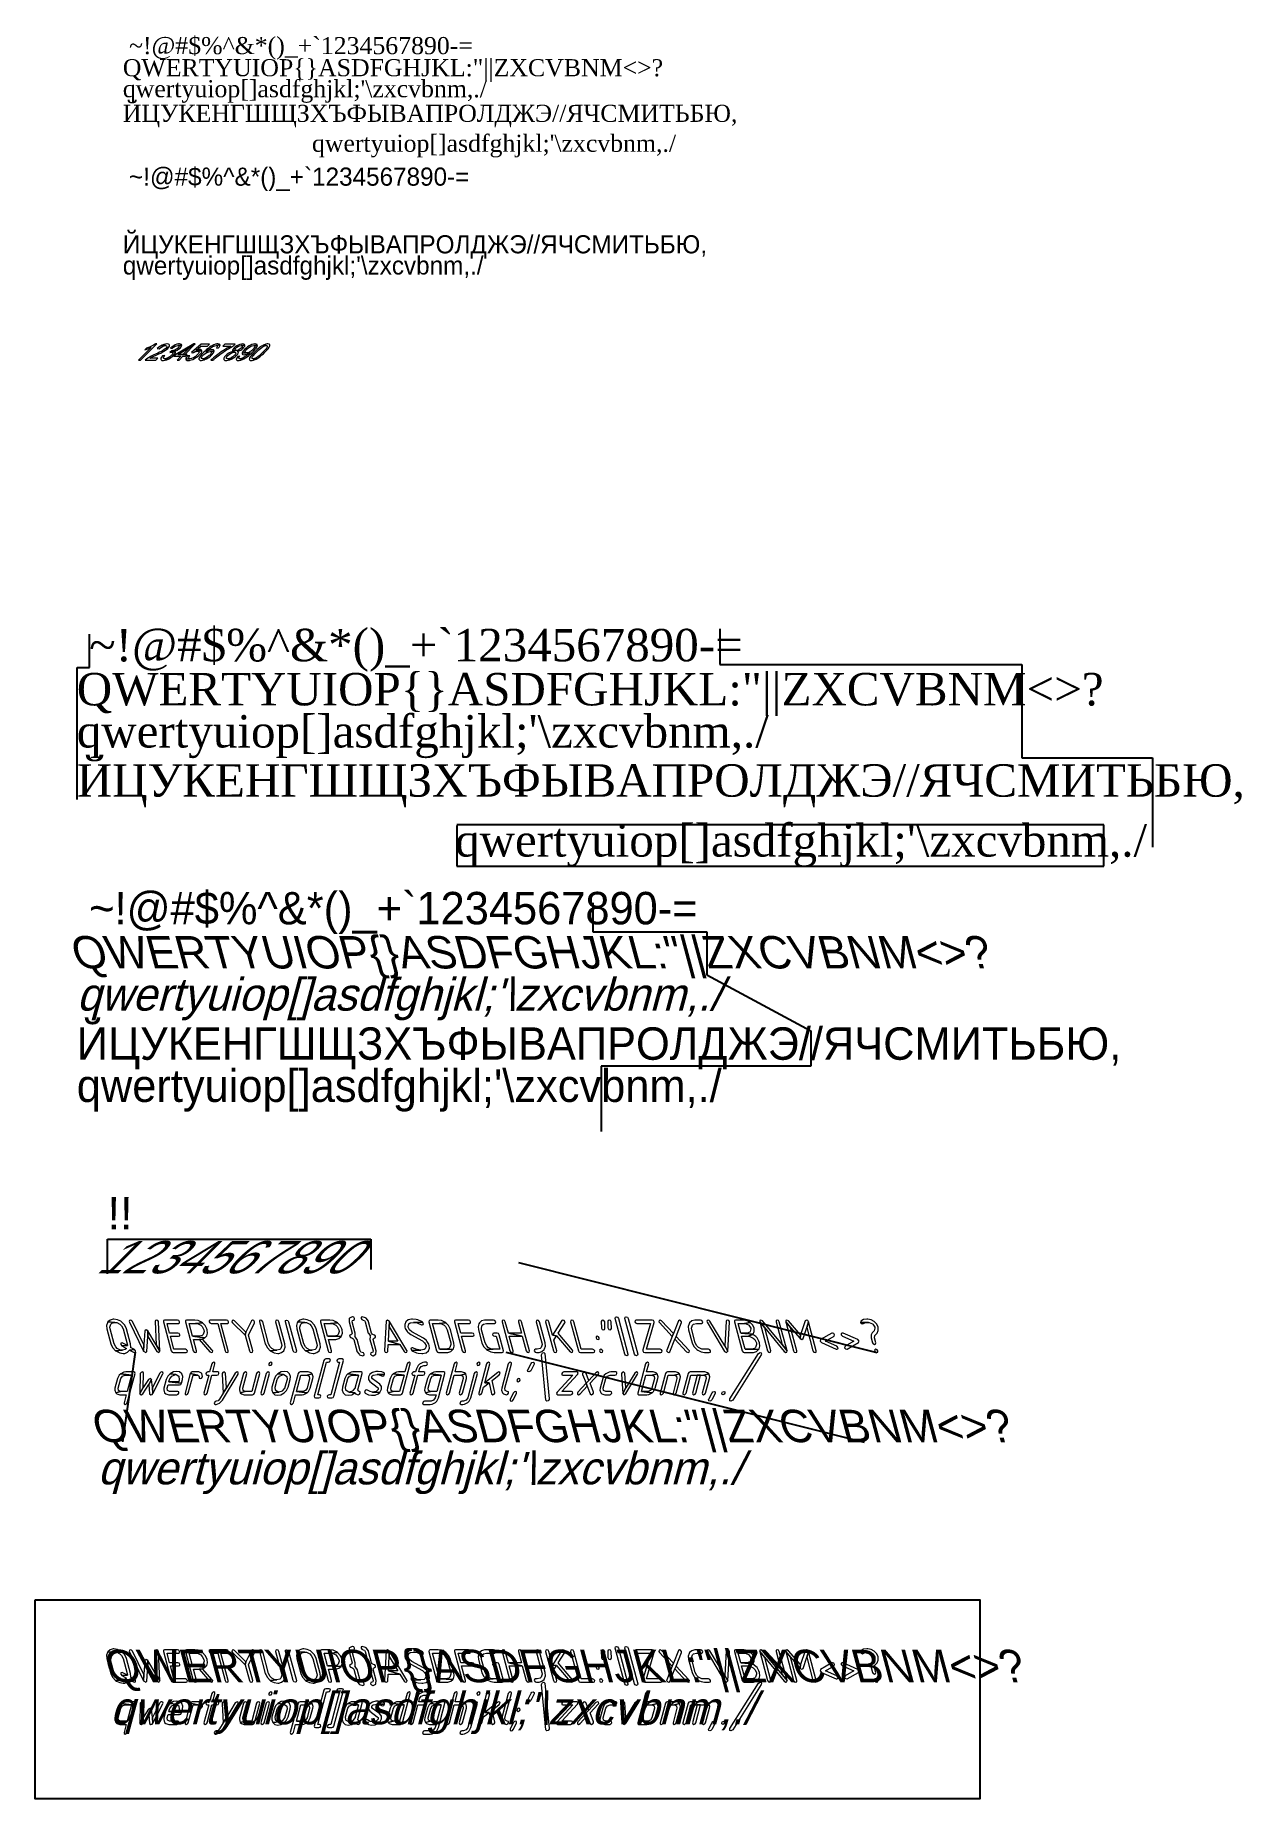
# Model space of a CAD drawing. Extents: x 325 to 23971, y -6917 to 27655.
import ezdxf

# ---------------------------------------------------------------- set-up
doc = ezdxf.new("R2010")
doc.units = 0
doc.styles.add('qwerty', font='OpenGostTypeB-Regular.ttf')
doc.styles.get("Standard").update_dxf_attribs({"font": 'arial.ttf'})
doc.styles.add('WMF-OpenGost Type B TT0', font='OpenGostTypeB-Regular.ttf')
doc.styles.add('WMF-Times New Roman0', font='times.ttf')
doc.styles.add('стиль1', font='times.ttf')

msp = doc.modelspace()

# ---------------------------------------------------------------- texts
at = {"color": 7, "lineweight": 0}
for s, height, style, p in [('~!@#$%^ &*()_+`1234567890-=', 334.6, 'WMF-Times New Roman0', (2163, 27285)), ('QWERTYUIOP{}ASDFGHJKL:"||ZXCVBNM<>?', 334.6, 'WMF-Times New Roman0', (2041, 26852)), ("qwertyuiop[]asdfghjkl;'\\zxcvbnm,./", 334.6, 'WMF-Times New Roman0', (2041, 26440)), ('ЙЦУКЕНГШЩЗХЪФЫВАПРОЛДЖЭ//ЯЧСМИТЬБЮ,', 334.6, 'WMF-Times New Roman0', (2041, 25957)), ("qwertyuiop[]asdfghjkl;'\\zxcvbnm,./", 334.6, 'WMF-Times New Roman0', (5748, 25370)), ('~!@#$%^ &*()_+`1234567890-=', 355.7, 'WMF-OpenGost Type B TT0', (2163, 24706)), ('ЙЦУКЕНГШЩЗХЪФЫВАПРОЛДЖЭ//ЯЧСМИТЬБЮ,', 355.7, 'WMF-OpenGost Type B TT0', (2041, 23379)), ("qwertyuiop[]asdfghjkl;'\\zxcvbnm,./", 355.7, 'WMF-OpenGost Type B TT0', (2041, 22965))]:
    msp.add_text(s, height=height, dxfattribs=dict(at, style=style)).set_placement(p)
for s, style, p in [('~!@#$%%%^ &*()_+`1234567890-=', 'стиль1', (1382, 15382)), ('QWERTYUIOP{}ASDFGHJKL:"||ZXCVBNM<>?', 'стиль1', (1139, 14518)), ("qwertyuiop[]asdfghjkl;'\\zxcvbnm,./", 'стиль1', (1139, 13692)), ('ЙЦУКЕНГШЩЗХЪФЫВАПРОЛДЖЭ//ЯЧСМИТЬБЮ,', 'стиль1', (1139, 12728)), ("qwertyuiop[]asdfghjkl;'\\zxcvbnm,./", 'стиль1', (8553, 11554)), ('~!@#$%%%^ &*()_+`1234567890-=', 'qwerty', (1382, 10225)), ('ЙЦУКЕНГШЩЗХЪФЫВАПРОЛДЖЭ//ЯЧСМИТЬБЮ,', 'qwerty', (1139, 7570)), ("qwertyuiop[]asdfghjkl;'\\zxcvbnm,./", 'qwerty', (1139, 6744))]:
    msp.add_text(s, height=635.92, dxfattribs=dict(style=style)).set_placement(p)
at = {"style": 'qwerty'}
for s, oblique, p in [('QWERTYUIOP{}ASDFGHJKL:"||ZXCVBNM<>?', -15, (1139, 9360)), ("qwertyuiop[]asdfghjkl;'\\zxcvbnm,./", 15, (1139, 8534)), ('QWERTYUIOP{}ASDFGHJKL:"||ZXCVBNM<>?', -15, (1550, 73)), ("qwertyuiop[]asdfghjkl;'\\zxcvbnm,./", 15, (1550, -754)), ('QWERTYUIOP{}ASDFGHJKL:"||ZXCVBNM<>?', -15, (1796, -4633)), ("qwertyuiop[]asdfghjkl;'\\zxcvbnm,./", 15, (1796, -5459))]:
    msp.add_text(s, height=635.92, dxfattribs=dict(at, oblique=oblique)).set_placement(p)
msp.add_text('!!', height=635.9).set_placement((1740, 4246))
at = {"oblique": 45}
msp.add_text('1234567890', height=635.9, dxfattribs=at).set_placement((1497, 3382))

# ---------------------------------------------------------------- linework, layer by layer
at = {"color": 1}
for p, q in [((1386, 15260), (1386, 15911)), ((13741, 16020), (13741, 15318)), ((1147, 12674), (1147, 15260)), ((1147, 15260), (1386, 15260)), ((13741, 15318), (19662, 15318)), ((19662, 15318), (19662, 13489)), ((19662, 13489), (22219, 13489)), ((22219, 13489), (22219, 11737)), ((21265, 12175), (8586, 12175)), ((8586, 12160), (8586, 11365)), ((21265, 11365), (21265, 12175)), ((8586, 11365), (21265, 11365)), ((11251, 10646), (11251, 10077)), ((11251, 10077), (13486, 10077)), ((13486, 10077), (13486, 9236)), ((13486, 9236), (15524, 8139)), ((15524, 8139), (15524, 7445)), ((15524, 7445), (11415, 7445)), ((11415, 7445), (11415, 6165)), ((1743, 3373), (1743, 4052)), ((1743, 4052), (6899, 4052)), ((6899, 4052), (6899, 3458)), ((9796, 3593), (16816, 1830)), ((2041, 82), (2287, 1840)), ((9551, 1835), (16571, 72))]:
    msp.add_line(p, q, dxfattribs=at)
at = {"color": 7, "lineweight": 0}
for p, q in [((1749, 2430), (1739, 2415)), ((1792, 2468), (1749, 2430)), ((1749, 2430), (1886, 2422)), ((1886, 2422), (1749, 2430)), ((1849, 2485), (1792, 2468)), ((1828, 2406), (1886, 2422)), ((1868, 2486), (1849, 2485)), ((1936, 2475), (1868, 2486)), ((1886, 2422), (1921, 2418)), ((2000, 2443), (1936, 2475)), ((2018, 2430), (2000, 2443)), ((2071, 2377), (2018, 2430)), ((2171, 2458), (2168, 2436)), ((2168, 2436), (2171, 2429)), ((2192, 2467), (2171, 2458)), ((2171, 2429), (2449, 1857)), ((2213, 2460), (2192, 2467)), ((2229, 2442), (2213, 2460)), ((2456, 1981), (2229, 2442)), ((2683, 2460), (2676, 2442)), ((2676, 2442), (2697, 1981)), ((2700, 2467), (2683, 2460)), ((2726, 2458), (2700, 2467)), ((2740, 2436), (2726, 2458)), ((2742, 2429), (2740, 2436)), ((2769, 1857), (2742, 2429)), ((2840, 2458), (2836, 2435)), ((2836, 2435), (2989, 1863)), ((2860, 2467), (2840, 2458)), ((3114, 2467), (2860, 2467)), ((3139, 2458), (3114, 2467)), ((3154, 2435), (3139, 2458)), ((3151, 2413), (3154, 2435)), ((3272, 2458), (3269, 2435)), ((3269, 2435), (3422, 1863)), ((3292, 2467), (3272, 2458)), ((3450, 2467), (3292, 2467)), ((3518, 2456), (3450, 2467)), ((3582, 2424), (3518, 2456)), ((3600, 2411), (3582, 2424)), ((3736, 2458), (3733, 2435)), ((3733, 2435), (3748, 2413)), ((3756, 2467), (3736, 2458)), ((4074, 2467), (3756, 2467)), ((4099, 2458), (4074, 2467)), ((4114, 2435), (4099, 2458)), ((4112, 2413), (4114, 2435)), ((4181, 2458), (4178, 2435)), ((4178, 2435), (4189, 2416)), ((4202, 2467), (4181, 2458)), ((4230, 2454), (4202, 2467)), ((4455, 2233), (4230, 2454)), ((4560, 2454), (4455, 2233)), ((4582, 2467), (4560, 2454)), ((4608, 2458), (4582, 2467)), ((4624, 2435), (4608, 2458)), ((4621, 2416), (4624, 2435)), ((4722, 2458), (4718, 2435)), ((4718, 2435), (4834, 2002)), ((4742, 2467), (4722, 2458)), ((4767, 2458), (4742, 2467)), ((4782, 2435), (4767, 2458)), ((4898, 2002), (4782, 2435)), ((5040, 2458), (5036, 2435)), ((5036, 2435), (5152, 2002)), ((5059, 2467), (5040, 2458)), ((5085, 2458), (5059, 2467)), ((5100, 2435), (5085, 2458)), ((5216, 2002), (5100, 2435)), ((5227, 2435), (5230, 2458)), ((5381, 1863), (5227, 2435)), ((5230, 2458), (5250, 2467)), ((5230, 2458), (5230, 2458)), ((5230, 2458), (5230, 2458)), ((5230, 2458), (5230, 2458)), ((5250, 2467), (5250, 2467)), ((5250, 2467), (5275, 2458)), ((5275, 2458), (5275, 2458)), ((5275, 2458), (5291, 2435)), ((5291, 2435), (5291, 2435)), ((5291, 2435), (5444, 1863)), ((5469, 2430), (5459, 2415)), ((5512, 2468), (5469, 2430)), ((5469, 2430), (5606, 2422)), ((5606, 2422), (5469, 2430)), ((5569, 2485), (5512, 2468)), ((5549, 2406), (5606, 2422)), ((5589, 2486), (5569, 2485)), ((5656, 2475), (5589, 2486)), ((5606, 2422), (5642, 2418)), ((5720, 2443), (5656, 2475)), ((5739, 2430), (5720, 2443)), ((5791, 2377), (5739, 2430)), ((5918, 2458), (5914, 2435)), ((5914, 2435), (6068, 1863)), ((5937, 2467), (5918, 2458)), ((6096, 2467), (5937, 2467)), ((6164, 2456), (6096, 2467)), ((6228, 2424), (6164, 2456)), ((6246, 2411), (6228, 2424)), ((6479, 2495), (6474, 2435)), ((6474, 2435), (6533, 2212)), ((6483, 2502), (6479, 2495)), ((6534, 2530), (6483, 2502)), ((6543, 2531), (6534, 2530)), ((6537, 2435), (6540, 2458)), ((6597, 2212), (6537, 2435)), ((6540, 2458), (6560, 2467)), ((6569, 2521), (6543, 2531)), ((6560, 2467), (6580, 2476)), ((6584, 2498), (6569, 2521)), ((6580, 2476), (6584, 2498)), ((6714, 2521), (6711, 2498)), ((6711, 2498), (6726, 2476)), ((6734, 2531), (6714, 2521)), ((6726, 2476), (6751, 2467)), ((6800, 2509), (6734, 2531)), ((6751, 2467), (6777, 2458)), ((6777, 2458), (6791, 2435)), ((6791, 2435), (6852, 2212)), ((6809, 2502), (6800, 2509)), ((6853, 2445), (6809, 2502)), ((6855, 2435), (6853, 2445)), ((6915, 2212), (6855, 2435)), ((7204, 2444), (7167, 1873)), ((7228, 2467), (7204, 2444)), ((7266, 2441), (7228, 2467)), ((7264, 2335), (7266, 2441)), ((7266, 2441), (7264, 2335)), ((7608, 1873), (7266, 2441)), ((7587, 2434), (7568, 2383)), ((7632, 2470), (7587, 2434)), ((7636, 2472), (7632, 2470)), ((7697, 2486), (7636, 2472)), ((7671, 2411), (7737, 2422)), ((7719, 2486), (7697, 2486)), ((7788, 2479), (7719, 2486)), ((7737, 2422), (7913, 2429)), ((7823, 2470), (7788, 2479)), ((7892, 2441), (7823, 2470)), ((7913, 2429), (7892, 2441)), ((8042, 2458), (8038, 2435)), ((8038, 2435), (8191, 1863)), ((8062, 2467), (8042, 2458)), ((8221, 2467), (8062, 2467)), ((8287, 2456), (8221, 2467)), ((8352, 2424), (8287, 2456)), ((8371, 2411), (8352, 2424)), ((8544, 2458), (8540, 2435)), ((8540, 2435), (8693, 1863)), ((8564, 2467), (8544, 2458)), ((8818, 2467), (8564, 2467)), ((8843, 2458), (8818, 2467)), ((8858, 2435), (8843, 2458)), ((8856, 2413), (8858, 2435)), ((9072, 2449), (9029, 2411)), ((9129, 2466), (9072, 2449)), ((9149, 2467), (9129, 2466)), ((9307, 2467), (9149, 2467)), ((9333, 2458), (9307, 2467)), ((9349, 2435), (9333, 2458)), ((9345, 2413), (9349, 2435)), ((9478, 2458), (9475, 2435)), ((9475, 2435), (9629, 1863)), ((9498, 2467), (9478, 2458)), ((9524, 2458), (9498, 2467)), ((9538, 2435), (9524, 2458)), ((9599, 2212), (9538, 2435)), ((9797, 2458), (9794, 2435)), ((9794, 2435), (9853, 2212)), ((9817, 2467), (9797, 2458)), ((9842, 2458), (9817, 2467)), ((9857, 2435), (9842, 2458)), ((10010, 1863), (9857, 2435)), ((10146, 2458), (10143, 2435)), ((10143, 2435), (10254, 2021)), ((10166, 2467), (10146, 2458)), ((10191, 2458), (10166, 2467)), ((10206, 2435), (10191, 2458)), ((10317, 2021), (10206, 2435)), ((10331, 2458), (10328, 2435)), ((10328, 2435), (10481, 1863)), ((10351, 2467), (10331, 2458)), ((10376, 2458), (10351, 2467)), ((10391, 2435), (10376, 2458)), ((10463, 2168), (10391, 2435)), ((10648, 2457), (10463, 2168)), ((10668, 2467), (10648, 2457)), ((10693, 2458), (10668, 2467)), ((10709, 2435), (10693, 2458)), ((10706, 2414), (10709, 2435)), ((10820, 2458), (10817, 2435)), ((10817, 2435), (10970, 1863)), ((10840, 2467), (10820, 2458)), ((10866, 2458), (10840, 2467)), ((10880, 2435), (10866, 2458)), ((11026, 1895), (10880, 2435)), ((11691, 2498), (11694, 2521)), ((11878, 1799), (11691, 2498)), ((11694, 2521), (11714, 2531)), ((11694, 2521), (11694, 2521)), ((11694, 2521), (11694, 2521)), ((11694, 2521), (11694, 2521)), ((11714, 2531), (11714, 2531)), ((11714, 2531), (11739, 2521)), ((11739, 2521), (11739, 2521)), ((11739, 2521), (11754, 2498)), ((11754, 2498), (11754, 2498)), ((11754, 2498), (11942, 1799)), ((11881, 2498), (11885, 2521)), ((12068, 1799), (11881, 2498)), ((11885, 2521), (11905, 2531)), ((11885, 2521), (11885, 2521)), ((11885, 2521), (11885, 2521)), ((11885, 2521), (11885, 2521)), ((11905, 2531), (11905, 2531)), ((11905, 2531), (11930, 2521)), ((11930, 2521), (11930, 2521)), ((11930, 2521), (11945, 2498)), ((11945, 2498), (11945, 2498)), ((11945, 2498), (12133, 1799)), ((12080, 2458), (12077, 2435)), ((12077, 2435), (12091, 2413)), ((12100, 2467), (12080, 2458)), ((12417, 2467), (12100, 2467)), ((12443, 2458), (12417, 2467)), ((12457, 2435), (12443, 2458)), ((12457, 2418), (12457, 2435)), ((12553, 2461), (12547, 2435)), ((12547, 2435), (12557, 2417)), ((12570, 2467), (12553, 2461)), ((12601, 2453), (12570, 2467)), ((12831, 2206), (12601, 2453)), ((12929, 2453), (12831, 2206)), ((12952, 2467), (12929, 2453)), ((12971, 2461), (12952, 2467)), ((12992, 2435), (12971, 2461)), ((12991, 2417), (12992, 2435)), ((13193, 2449), (13150, 2411)), ((13250, 2466), (13193, 2449)), ((13270, 2467), (13250, 2466)), ((13365, 2467), (13270, 2467)), ((13390, 2458), (13365, 2467)), ((13406, 2435), (13390, 2458)), ((13403, 2413), (13406, 2435)), ((13491, 2458), (13488, 2436)), ((13488, 2436), (13492, 2425)), ((13511, 2467), (13491, 2458)), ((13492, 2425), (13836, 1854)), ((13532, 2461), (13511, 2467)), ((13547, 2445), (13532, 2461)), ((13837, 1963), (13547, 2445)), ((13868, 2445), (13837, 1963)), ((13876, 2461), (13868, 2445)), ((13893, 2467), (13876, 2461)), ((13919, 2458), (13893, 2467)), ((13896, 1857), (13934, 2425)), ((13933, 2436), (13919, 2458)), ((13934, 2425), (13933, 2436)), ((14032, 2458), (14028, 2435)), ((14028, 2435), (14182, 1863)), ((14051, 2467), (14032, 2458)), ((14211, 2467), (14051, 2467)), ((14278, 2454), (14211, 2467)), ((14228, 2403), (14336, 2420)), ((14336, 2420), (14278, 2454)), ((14528, 2458), (14525, 2435)), ((14525, 2435), (14621, 2313)), ((14525, 2435), (14678, 1863)), ((14621, 2313), (14525, 2435)), ((14548, 2467), (14528, 2458)), ((14581, 2450), (14548, 2467)), ((14963, 1986), (14581, 2450)), ((14846, 2458), (14843, 2435)), ((14843, 2435), (14963, 1986)), ((14866, 2467), (14846, 2458)), ((14891, 2458), (14866, 2467)), ((14906, 2435), (14891, 2458)), ((15060, 1863), (14906, 2435)), ((15037, 2457), (15034, 2433)), ((15034, 2433), (15128, 2320)), ((15034, 2433), (15187, 1863)), ((15128, 2320), (15034, 2433)), ((15056, 2467), (15037, 2457)), ((15091, 2449), (15056, 2467)), ((15325, 2179), (15091, 2449)), ((15414, 2449), (15325, 2179)), ((15440, 2467), (15414, 2449)), ((15464, 2457), (15440, 2467)), ((15446, 2320), (15479, 2433)), ((15479, 2433), (15446, 2320)), ((15479, 2435), (15464, 2457)), ((15479, 2433), (15479, 2435)), ((15632, 1863), (15479, 2433)), ((16505, 2448), (16500, 2422)), ((16500, 2422), (16658, 2422)), ((16556, 2477), (16505, 2448)), ((16560, 2478), (16556, 2477)), ((16621, 2486), (16560, 2478)), ((16641, 2486), (16621, 2486)), ((16709, 2473), (16641, 2486)), ((16658, 2422), (16669, 2422)), ((16669, 2422), (16733, 2395)), ((16767, 2439), (16709, 2473)), ((16816, 2385), (16767, 2439)), ((1739, 2415), (1722, 2359)), ((1722, 2359), (1729, 2296)), ((1729, 2296), (1807, 2002)), ((1788, 2329), (1806, 2385)), ((1792, 2296), (1788, 2329)), ((1871, 2002), (1792, 2296)), ((1806, 2385), (1828, 2406)), ((1921, 2418), (1985, 2385)), ((1985, 2385), (2015, 2357)), ((2015, 2357), (2046, 2296)), ((2046, 2296), (2125, 2002)), ((2104, 2316), (2071, 2377)), ((2111, 2296), (2104, 2316)), ((2189, 2002), (2111, 2296)), ((2471, 2255), (2456, 1981)), ((2497, 2276), (2471, 2255)), ((2534, 2255), (2497, 2276)), ((2513, 1853), (2532, 2146)), ((2532, 2146), (2534, 2255)), ((2534, 2255), (2532, 2146)), ((2532, 2146), (2709, 1853)), ((2697, 1981), (2534, 2255)), ((2959, 2212), (2908, 2403)), ((2908, 2403), (3131, 2403)), ((3118, 2212), (2959, 2212)), ((3044, 1895), (2977, 2149)), ((2977, 2149), (3135, 2149)), ((3143, 2204), (3118, 2212)), ((3131, 2403), (3151, 2413)), ((3135, 2149), (3156, 2159)), ((3158, 2181), (3143, 2204)), ((3156, 2159), (3158, 2181)), ((3409, 2149), (3341, 2403)), ((3341, 2403), (3467, 2403)), ((3649, 2116), (3409, 2149)), ((3536, 2149), (3409, 2149)), ((3409, 2149), (3649, 2116)), ((3485, 1863), (3426, 2086)), ((3426, 2086), (3535, 2086)), ((3467, 2403), (3600, 2411)), ((3600, 2411), (3467, 2403)), ((3467, 2403), (3503, 2399)), ((3503, 2399), (3568, 2365)), ((3535, 2086), (3603, 2093)), ((3603, 2093), (3535, 2086)), ((3535, 2086), (3749, 1846)), ((3594, 2165), (3536, 2149)), ((3568, 2365), (3596, 2338)), ((3616, 2186), (3594, 2165)), ((3596, 2338), (3629, 2276)), ((3653, 2358), (3600, 2411)), ((3603, 2093), (3649, 2116)), ((3794, 1879), (3603, 2093)), ((3634, 2242), (3616, 2186)), ((3629, 2276), (3634, 2242)), ((3649, 2116), (3685, 2161)), ((3687, 2296), (3653, 2358)), ((3685, 2161), (3699, 2211)), ((3693, 2276), (3687, 2296)), ((3699, 2211), (3693, 2276)), ((3748, 2413), (3773, 2403)), ((3773, 2403), (3900, 2403)), ((3900, 2403), (4045, 1863)), ((4109, 1863), (3964, 2403)), ((3964, 2403), (4091, 2403)), ((4091, 2403), (4112, 2413)), ((4189, 2416), (4440, 2170)), ((4455, 2233), (4440, 2170)), ((4440, 2170), (4455, 2233)), ((4440, 2170), (4522, 1863)), ((4503, 2170), (4621, 2416)), ((4586, 1863), (4503, 2170)), ((5459, 2415), (5442, 2359)), ((5442, 2359), (5450, 2296)), ((5450, 2296), (5528, 2002)), ((5508, 2329), (5527, 2385)), ((5513, 2296), (5508, 2329)), ((5591, 2002), (5513, 2296)), ((5527, 2385), (5549, 2406)), ((5642, 2418), (5706, 2385)), ((5706, 2385), (5734, 2357)), ((5734, 2357), (5767, 2296)), ((5767, 2296), (5845, 2002)), ((5824, 2316), (5791, 2377)), ((5830, 2296), (5824, 2316)), ((5909, 2002), (5830, 2296)), ((6054, 2149), (5986, 2403)), ((5986, 2403), (6113, 2403)), ((6319, 2142), (6054, 2149)), ((6182, 2149), (6054, 2149)), ((6054, 2149), (6319, 2142)), ((6131, 1863), (6071, 2086)), ((6071, 2086), (6199, 2086)), ((6113, 2403), (6246, 2411)), ((6246, 2411), (6113, 2403)), ((6113, 2403), (6149, 2399)), ((6149, 2399), (6213, 2365)), ((6239, 2165), (6182, 2149)), ((6199, 2086), (6219, 2086)), ((6213, 2365), (6242, 2338)), ((6219, 2086), (6276, 2104)), ((6261, 2186), (6239, 2165)), ((6242, 2338), (6274, 2276)), ((6299, 2358), (6246, 2411)), ((6280, 2242), (6261, 2186)), ((6274, 2276), (6280, 2242)), ((6276, 2104), (6319, 2142)), ((6331, 2296), (6299, 2358)), ((6319, 2142), (6328, 2156)), ((6328, 2156), (6345, 2211)), ((6338, 2276), (6331, 2296)), ((6345, 2211), (6338, 2276)), ((6490, 2172), (6487, 2149)), ((6487, 2149), (6502, 2127)), ((6510, 2181), (6490, 2172)), ((6502, 2127), (6527, 2117)), ((6531, 2190), (6510, 2181)), ((6527, 2117), (6552, 2108)), ((6533, 2212), (6531, 2190)), ((6552, 2108), (6568, 2086)), ((6568, 2086), (6627, 1863)), ((6590, 2149), (6592, 2152)), ((6630, 2090), (6590, 2149)), ((6592, 2152), (6597, 2212)), ((6631, 2086), (6630, 2090)), ((6690, 1863), (6631, 2086)), ((6852, 2212), (6853, 2208)), ((6853, 2208), (6893, 2149)), ((6891, 2146), (6885, 2086)), ((6885, 2086), (6945, 1863)), ((6893, 2149), (6891, 2146)), ((6931, 2190), (6915, 2212)), ((6955, 2181), (6931, 2190)), ((6949, 2086), (6953, 2108)), ((7009, 1863), (6949, 2086)), ((6953, 2108), (6972, 2117)), ((6980, 2172), (6955, 2181)), ((6972, 2117), (6993, 2127)), ((6995, 2149), (6980, 2172)), ((6993, 2127), (6995, 2149)), ((7245, 2053), (7264, 2335)), ((7264, 2335), (7433, 2053)), ((7568, 2383), (7571, 2327)), ((7571, 2327), (7578, 2305)), ((7578, 2305), (7617, 2244)), ((7617, 2244), (7629, 2232)), ((7629, 2232), (7686, 2186)), ((7632, 2341), (7649, 2396)), ((7634, 2327), (7632, 2341)), ((7662, 2277), (7634, 2327)), ((7649, 2396), (7671, 2411)), ((7708, 2239), (7662, 2277)), ((7686, 2186), (7912, 2058)), ((7933, 2112), (7708, 2239)), ((7991, 2066), (7933, 2112)), ((8246, 1895), (8110, 2403)), ((8110, 2403), (8238, 2403)), ((8238, 2403), (8371, 2411)), ((8371, 2411), (8238, 2403)), ((8238, 2403), (8273, 2399)), ((8273, 2399), (8337, 2365)), ((8337, 2365), (8366, 2338)), ((8366, 2338), (8399, 2276)), ((8422, 2358), (8371, 2411)), ((8399, 2276), (8467, 2021)), ((8456, 2296), (8422, 2358)), ((8462, 2276), (8456, 2296)), ((8530, 2021), (8462, 2276)), ((8664, 2212), (8612, 2403)), ((8612, 2403), (8835, 2403)), ((8887, 2212), (8664, 2212)), ((8758, 1863), (8681, 2149)), ((8681, 2149), (8903, 2149)), ((8835, 2403), (8856, 2413)), ((8912, 2204), (8887, 2212)), ((8903, 2149), (8923, 2159)), ((8927, 2181), (8912, 2204)), ((8923, 2159), (8927, 2181)), ((9019, 2396), (9003, 2340)), ((9003, 2340), (9009, 2276)), ((9009, 2276), (9077, 2021)), ((9029, 2411), (9019, 2396)), ((9068, 2310), (9086, 2365)), ((9073, 2276), (9068, 2310)), ((9141, 2021), (9073, 2276)), ((9086, 2365), (9108, 2387)), ((9108, 2387), (9166, 2403)), ((9166, 2403), (9325, 2403)), ((9293, 2204), (9289, 2181)), ((9289, 2181), (9304, 2159)), ((9313, 2212), (9293, 2204)), ((9304, 2159), (9330, 2149)), ((9376, 2212), (9313, 2212)), ((9325, 2403), (9345, 2413)), ((9330, 2149), (9361, 2149)), ((9361, 2149), (9430, 1895)), ((9401, 2204), (9376, 2212)), ((9416, 2181), (9401, 2204)), ((9502, 1863), (9416, 2181)), ((9870, 2149), (9599, 2212)), ((9853, 2212), (9599, 2212)), ((9599, 2212), (9870, 2149)), ((9692, 1863), (9615, 2149)), ((9615, 2149), (9870, 2149)), ((9870, 2149), (9947, 1863)), ((10543, 2160), (10463, 2168)), ((10463, 2168), (10543, 2160)), ((10488, 2074), (10543, 2160)), ((10543, 2160), (10808, 1847)), ((10574, 2209), (10706, 2414)), ((10854, 1879), (10574, 2209)), ((11319, 2140), (11316, 2117)), ((11316, 2117), (11331, 2095)), ((11339, 2149), (11319, 2140)), ((11331, 2095), (11356, 2086)), ((11365, 2140), (11339, 2149)), ((11356, 2086), (11376, 2095)), ((11379, 2117), (11365, 2140)), ((11376, 2095), (11379, 2117)), ((12091, 2413), (12117, 2403)), ((12117, 2403), (12380, 2403)), ((12380, 2403), (12232, 1882)), ((12307, 1895), (12457, 2418)), ((12557, 2417), (12808, 2148)), ((12808, 2148), (12701, 1880)), ((12763, 1845), (12862, 2091)), ((12831, 2206), (12808, 2148)), ((12808, 2148), (12831, 2206)), ((12862, 2091), (12885, 2148)), ((12885, 2148), (12862, 2091)), ((12862, 2091), (13091, 1845)), ((12885, 2148), (12991, 2417)), ((13135, 1880), (12885, 2148)), ((13140, 2396), (13123, 2340)), ((13123, 2340), (13131, 2276)), ((13131, 2276), (13198, 2021)), ((13150, 2411), (13140, 2396)), ((13189, 2310), (13208, 2365)), ((13194, 2276), (13189, 2310)), ((13261, 2021), (13194, 2276)), ((13208, 2365), (13229, 2387)), ((13229, 2387), (13287, 2403)), ((13287, 2403), (13383, 2403)), ((13383, 2403), (13403, 2413)), ((14152, 2212), (14101, 2403)), ((14101, 2403), (14228, 2403)), ((14394, 2193), (14152, 2212)), ((14237, 1895), (14169, 2149)), ((14169, 2149), (14296, 2149)), ((14296, 2149), (14387, 2185)), ((14387, 2185), (14296, 2149)), ((14296, 2149), (14332, 2145)), ((14332, 2145), (14395, 2111)), ((14387, 2185), (14394, 2193)), ((14447, 2142), (14387, 2185)), ((14395, 2111), (14425, 2084)), ((14425, 2084), (14458, 2021)), ((14471, 2116), (14447, 2142)), ((14509, 2054), (14471, 2116)), ((14621, 2313), (15002, 1850)), ((14741, 1863), (14621, 2313)), ((15128, 2320), (15316, 2103)), ((15250, 1863), (15128, 2320)), ((15316, 2103), (15325, 2179)), ((15325, 2179), (15316, 2103)), ((15316, 2103), (15350, 2085)), ((15350, 2085), (15373, 2103)), ((15373, 2103), (15446, 2320)), ((15446, 2320), (15568, 1863)), ((15718, 2083), (15708, 2053)), ((15939, 2209), (15718, 2083)), ((15811, 2053), (15982, 2152)), ((15951, 2212), (15939, 2209)), ((15977, 2204), (15951, 2212)), ((15992, 2181), (15977, 2204)), ((15982, 2152), (15992, 2181)), ((16122, 2204), (16119, 2181)), ((16119, 2181), (16144, 2152)), ((16142, 2212), (16122, 2204)), ((16157, 2209), (16142, 2212)), ((16144, 2152), (16368, 2053)), ((16446, 2083), (16157, 2209)), ((16471, 2053), (16446, 2083)), ((16729, 2216), (16708, 2179)), ((16708, 2179), (16709, 2117)), ((16709, 2117), (16734, 2021)), ((16765, 2253), (16729, 2216)), ((16733, 2395), (16743, 2387)), ((16743, 2387), (16780, 2327)), ((16783, 2307), (16765, 2253)), ((16772, 2117), (16782, 2166)), ((16797, 2021), (16772, 2117)), ((16780, 2327), (16783, 2307)), ((16782, 2166), (16819, 2204)), ((16843, 2327), (16816, 2385)), ((16819, 2204), (16825, 2211)), ((16825, 2211), (16848, 2264)), ((16848, 2264), (16843, 2327)), ((1807, 2002), (1813, 1982)), ((1813, 1982), (1847, 1921)), ((1847, 1921), (1900, 1867)), ((1904, 1941), (1871, 2002)), ((2033, 1876), (1900, 1867)), ((1900, 1867), (2033, 1876)), ((1900, 1867), (1918, 1855)), ((1932, 1913), (1904, 1941)), ((1918, 1855), (1982, 1822)), ((1997, 1880), (1932, 1913)), ((1982, 1822), (2049, 1811)), ((2033, 1876), (1997, 1880)), ((2005, 2013), (2001, 1990)), ((2001, 1990), (2023, 1963)), ((2025, 2021), (2005, 2013)), ((2130, 1968), (2023, 1963)), ((2023, 1963), (2130, 1968)), ((2023, 1963), (2113, 1913)), ((2044, 2016), (2025, 2021)), ((2090, 1892), (2033, 1876)), ((2130, 1968), (2044, 2016)), ((2049, 1811), (2082, 1815)), ((2082, 1815), (2136, 1836)), ((2113, 1913), (2090, 1892)), ((2125, 2002), (2130, 1968)), ((2136, 1836), (2175, 1877)), ((2175, 1877), (2269, 1890)), ((2269, 1890), (2175, 1877)), ((2175, 1877), (2248, 1836)), ((2195, 1938), (2189, 2002)), ((2194, 1932), (2195, 1938)), ((2269, 1890), (2194, 1932)), ((2248, 1836), (2267, 1830)), ((2267, 1830), (2287, 1840)), ((2290, 1863), (2269, 1890)), ((2287, 1840), (2290, 1863)), ((2449, 1857), (2456, 1981)), ((2456, 1981), (2449, 1857)), ((2449, 1857), (2489, 1830)), ((2489, 1830), (2513, 1853)), ((2697, 1981), (2769, 1857)), ((2769, 1857), (2697, 1981)), ((2709, 1853), (2744, 1830)), ((2744, 1830), (2769, 1857)), ((2989, 1863), (3005, 1840)), ((3005, 1840), (3030, 1830)), ((3030, 1830), (3284, 1830)), ((3267, 1895), (3044, 1895)), ((3292, 1885), (3267, 1895)), ((3284, 1830), (3305, 1840)), ((3307, 1863), (3292, 1885)), ((3305, 1840), (3307, 1863)), ((3422, 1863), (3438, 1840)), ((3438, 1840), (3462, 1830)), ((3462, 1830), (3482, 1840)), ((3482, 1840), (3485, 1863)), ((3749, 1846), (3781, 1830)), ((3781, 1830), (3801, 1840)), ((3804, 1863), (3794, 1879)), ((3801, 1840), (3804, 1863)), ((4045, 1863), (4060, 1840)), ((4060, 1840), (4085, 1830)), ((4085, 1830), (4106, 1840)), ((4106, 1840), (4109, 1863)), ((4522, 1863), (4538, 1840)), ((4538, 1840), (4562, 1830)), ((4562, 1830), (4582, 1840)), ((4582, 1840), (4586, 1863)), ((4834, 2002), (4841, 1982)), ((4841, 1982), (4875, 1921)), ((4875, 1921), (4926, 1867)), ((4930, 1941), (4898, 2002)), ((4926, 1867), (5059, 1876)), ((5059, 1876), (4926, 1867)), ((4926, 1867), (4945, 1855)), ((4959, 1913), (4930, 1941)), ((4945, 1855), (5009, 1822)), ((5023, 1880), (4959, 1913)), ((5009, 1822), (5076, 1811)), ((5059, 1876), (5023, 1880)), ((5117, 1892), (5059, 1876)), ((5076, 1811), (5096, 1813)), ((5096, 1813), (5153, 1829)), ((5138, 1913), (5117, 1892)), ((5157, 1969), (5138, 1913)), ((5152, 2002), (5157, 1969)), ((5153, 1829), (5196, 1867)), ((5196, 1867), (5206, 1883)), ((5206, 1883), (5223, 1938)), ((5223, 1938), (5216, 2002)), ((5396, 1840), (5381, 1863)), ((5381, 1863), (5381, 1863)), ((5421, 1830), (5396, 1840)), ((5396, 1840), (5396, 1840)), ((5441, 1840), (5421, 1830)), ((5421, 1830), (5421, 1830)), ((5444, 1863), (5441, 1840)), ((5441, 1840), (5441, 1840)), ((5528, 2002), (5534, 1982)), ((5534, 1982), (5568, 1921)), ((5568, 1921), (5619, 1867)), ((5624, 1941), (5591, 2002)), ((5752, 1876), (5619, 1867)), ((5619, 1867), (5752, 1876)), ((5619, 1867), (5638, 1855)), ((5653, 1913), (5624, 1941)), ((5638, 1855), (5703, 1822)), ((5716, 1880), (5653, 1913)), ((5703, 1822), (5769, 1811)), ((5752, 1876), (5716, 1880)), ((5810, 1892), (5752, 1876)), ((5769, 1811), (5789, 1813)), ((5789, 1813), (5846, 1829)), ((5832, 1913), (5810, 1892)), ((5850, 1969), (5832, 1913)), ((5845, 2002), (5850, 1969)), ((5846, 1829), (5889, 1867)), ((5889, 1867), (5899, 1883)), ((5899, 1883), (5916, 1938)), ((5916, 1938), (5909, 2002)), ((6068, 1863), (6082, 1840)), ((6082, 1840), (6108, 1830)), ((6108, 1830), (6128, 1840)), ((6128, 1840), (6131, 1863)), ((6627, 1863), (6630, 1853)), ((6630, 1853), (6673, 1796)), ((6673, 1796), (6683, 1788)), ((6683, 1788), (6748, 1767)), ((6706, 1840), (6690, 1863)), ((6731, 1830), (6706, 1840)), ((6757, 1822), (6731, 1830)), ((6748, 1767), (6768, 1777)), ((6771, 1799), (6757, 1822)), ((6768, 1777), (6771, 1799)), ((6902, 1822), (6898, 1799)), ((6898, 1799), (6914, 1777)), ((6922, 1830), (6902, 1822)), ((6914, 1777), (6939, 1767)), ((6942, 1840), (6922, 1830)), ((6939, 1767), (6949, 1768)), ((6945, 1863), (6942, 1840)), ((6949, 1768), (6998, 1796)), ((6998, 1796), (7003, 1803)), ((7003, 1803), (7009, 1863)), ((7167, 1873), (7168, 1862)), ((7168, 1862), (7183, 1840)), ((7183, 1840), (7208, 1830)), ((7208, 1830), (7225, 1837)), ((7225, 1837), (7232, 1853)), ((7232, 1853), (7242, 1990)), ((7242, 1990), (7471, 1990)), ((7471, 1990), (7245, 2053)), ((7433, 2053), (7245, 2053)), ((7245, 2053), (7471, 1990)), ((7471, 1990), (7553, 1853)), ((7553, 1853), (7569, 1837)), ((7569, 1837), (7589, 1830)), ((7589, 1830), (7610, 1840)), ((7613, 1862), (7608, 1873)), ((7610, 1840), (7613, 1862)), ((7690, 1917), (7687, 1895)), ((7687, 1895), (7706, 1869)), ((7710, 1926), (7690, 1917)), ((7883, 1876), (7706, 1869)), ((7706, 1869), (7883, 1876)), ((7706, 1869), (7727, 1857)), ((7726, 1922), (7710, 1926)), ((7796, 1891), (7726, 1922)), ((7727, 1857), (7797, 1827)), ((7808, 1887), (7796, 1891)), ((7797, 1827), (7832, 1819)), ((7876, 1876), (7808, 1887)), ((7832, 1819), (7900, 1811)), ((7883, 1876), (7876, 1876)), ((7948, 1887), (7883, 1876)), ((7900, 1811), (7922, 1813)), ((7912, 2058), (7957, 2021)), ((7922, 1813), (7982, 1826)), ((7970, 1903), (7948, 1887)), ((7957, 2021), (7985, 1971)), ((7987, 1957), (7970, 1903)), ((7982, 1826), (7988, 1828)), ((7985, 1971), (7987, 1957)), ((7988, 1828), (8033, 1864)), ((8001, 2054), (7991, 2066)), ((8040, 1993), (8001, 2054)), ((8033, 1864), (8052, 1915)), ((8048, 1971), (8040, 1993)), ((8052, 1915), (8048, 1971)), ((8191, 1863), (8207, 1840)), ((8207, 1840), (8231, 1830)), ((8231, 1830), (8391, 1830)), ((8511, 1887), (8246, 1895)), ((8374, 1895), (8246, 1895)), ((8246, 1895), (8511, 1887)), ((8432, 1911), (8374, 1895)), ((8391, 1830), (8411, 1832)), ((8411, 1832), (8468, 1848)), ((8453, 1932), (8432, 1911)), ((8472, 1988), (8453, 1932)), ((8467, 2021), (8472, 1988)), ((8468, 1848), (8511, 1887)), ((8511, 1887), (8520, 1902)), ((8520, 1902), (8537, 1957)), ((8537, 1957), (8530, 2021)), ((8693, 1863), (8709, 1840)), ((8709, 1840), (8735, 1830)), ((8735, 1830), (8755, 1840)), ((8755, 1840), (8758, 1863)), ((9077, 2021), (9084, 2001)), ((9084, 2001), (9118, 1940)), ((9118, 1940), (9169, 1887)), ((9173, 1960), (9141, 2021)), ((9169, 1887), (9302, 1895)), ((9302, 1895), (9169, 1887)), ((9169, 1887), (9188, 1874)), ((9202, 1932), (9173, 1960)), ((9188, 1874), (9253, 1842)), ((9266, 1899), (9202, 1932)), ((9253, 1842), (9319, 1830)), ((9302, 1895), (9266, 1899)), ((9430, 1895), (9302, 1895)), ((9319, 1830), (9478, 1830)), ((9478, 1830), (9498, 1840)), ((9498, 1840), (9502, 1863)), ((9629, 1863), (9644, 1840)), ((9644, 1840), (9669, 1830)), ((9669, 1830), (9689, 1840)), ((9689, 1840), (9692, 1863)), ((9947, 1863), (9963, 1840)), ((9963, 1840), (9987, 1830)), ((9987, 1830), (10007, 1840)), ((10007, 1840), (10010, 1863)), ((10109, 1885), (10106, 1863)), ((10106, 1863), (10121, 1840)), ((10129, 1895), (10109, 1885)), ((10121, 1840), (10146, 1830)), ((10161, 1895), (10129, 1895)), ((10146, 1830), (10178, 1830)), ((10218, 1911), (10161, 1895)), ((10178, 1830), (10198, 1832)), ((10198, 1832), (10255, 1848)), ((10240, 1932), (10218, 1911)), ((10259, 1988), (10240, 1932)), ((10249, 1788), (10251, 1799)), ((10330, 898), (10249, 1788)), ((10251, 1799), (10266, 1822)), ((10251, 1799), (10251, 1799)), ((10254, 2021), (10259, 1988)), ((10255, 1848), (10298, 1887)), ((10266, 1822), (10291, 1832)), ((10266, 1822), (10266, 1822)), ((10291, 1832), (10315, 1810)), ((10291, 1832), (10291, 1832)), ((10291, 1832), (10291, 1832)), ((10291, 1832), (10291, 1832)), ((10298, 1887), (10308, 1902)), ((10308, 1902), (10324, 1957)), ((10315, 1810), (10315, 1810)), ((10315, 1810), (10395, 920)), ((10324, 1957), (10317, 2021)), ((10481, 1863), (10496, 1840)), ((10545, 1863), (10488, 2074)), ((10496, 1840), (10522, 1830)), ((10522, 1830), (10542, 1840)), ((10542, 1840), (10545, 1863)), ((10808, 1847), (10839, 1830)), ((10839, 1830), (10854, 1836)), ((10862, 1863), (10854, 1879)), ((10854, 1836), (10862, 1863)), ((10970, 1863), (10986, 1840)), ((10986, 1840), (11011, 1830)), ((11011, 1830), (11265, 1830)), ((11249, 1895), (11026, 1895)), ((11274, 1885), (11249, 1895)), ((11265, 1830), (11285, 1840)), ((11289, 1863), (11274, 1885)), ((11285, 1840), (11289, 1863)), ((11388, 1885), (11384, 1863)), ((11384, 1863), (11399, 1840)), ((11407, 1895), (11388, 1885)), ((11399, 1840), (11425, 1830)), ((11432, 1885), (11407, 1895)), ((11425, 1830), (11445, 1840)), ((11448, 1863), (11432, 1885)), ((11445, 1840), (11448, 1863)), ((11893, 1777), (11878, 1799)), ((11878, 1799), (11878, 1799)), ((11918, 1767), (11893, 1777)), ((11893, 1777), (11893, 1777)), ((11938, 1777), (11918, 1767)), ((11918, 1767), (11918, 1767)), ((11942, 1799), (11938, 1777)), ((11938, 1777), (11938, 1777)), ((12084, 1777), (12068, 1799)), ((12068, 1799), (12068, 1799)), ((12109, 1767), (12084, 1777)), ((12084, 1777), (12084, 1777)), ((12129, 1777), (12109, 1767)), ((12109, 1767), (12109, 1767)), ((12133, 1799), (12129, 1777)), ((12129, 1777), (12129, 1777)), ((12232, 1882), (12230, 1863)), ((12230, 1863), (12245, 1840)), ((12245, 1840), (12270, 1830)), ((12270, 1830), (12588, 1830)), ((12571, 1895), (12307, 1895)), ((12597, 1885), (12571, 1895)), ((12588, 1830), (12608, 1840)), ((12611, 1863), (12597, 1885)), ((12608, 1840), (12611, 1863)), ((12701, 1880), (12700, 1863)), ((12700, 1863), (12722, 1836)), ((12722, 1836), (12741, 1830)), ((12741, 1830), (12763, 1845)), ((13091, 1845), (13121, 1830)), ((13121, 1830), (13138, 1836)), ((13145, 1863), (13135, 1880)), ((13138, 1836), (13145, 1863)), ((13198, 2021), (13204, 2001)), ((13204, 2001), (13238, 1940)), ((13238, 1940), (13290, 1887)), ((13294, 1960), (13261, 2021)), ((13290, 1887), (13309, 1874)), ((13324, 1932), (13294, 1960)), ((13309, 1874), (13373, 1842)), ((13388, 1899), (13324, 1932)), ((13373, 1842), (13440, 1830)), ((13423, 1895), (13388, 1899)), ((13519, 1895), (13423, 1895)), ((13440, 1830), (13536, 1830)), ((13544, 1885), (13519, 1895)), ((13536, 1830), (13556, 1840)), ((13559, 1863), (13544, 1885)), ((13556, 1840), (13559, 1863)), ((13836, 1854), (13872, 1830)), ((13837, 1963), (13896, 1857)), ((13896, 1857), (13837, 1963)), ((13872, 1830), (13896, 1857)), ((13941, 920), (14498, 1810)), ((14552, 1788), (13995, 898)), ((14182, 1863), (14197, 1840)), ((14197, 1840), (14222, 1830)), ((14222, 1830), (14382, 1830)), ((14501, 1887), (14237, 1895)), ((14365, 1895), (14237, 1895)), ((14237, 1895), (14501, 1887)), ((14422, 1911), (14365, 1895)), ((14382, 1830), (14401, 1832)), ((14401, 1832), (14459, 1848)), ((14444, 1932), (14422, 1911)), ((14462, 1988), (14444, 1932)), ((14458, 2021), (14462, 1988)), ((14459, 1848), (14501, 1887)), ((14498, 1810), (14533, 1832)), ((14501, 1887), (14510, 1902)), ((14521, 2021), (14509, 2054)), ((14510, 1902), (14527, 1957)), ((14527, 1957), (14521, 2021)), ((14533, 1832), (14554, 1822)), ((14533, 1832), (14533, 1832)), ((14533, 1832), (14533, 1832)), ((14533, 1832), (14533, 1832)), ((14556, 1799), (14552, 1788)), ((14552, 1788), (14552, 1788)), ((14554, 1822), (14554, 1822)), ((14554, 1822), (14556, 1799)), ((14556, 1799), (14556, 1799)), ((14678, 1863), (14694, 1840)), ((14694, 1840), (14718, 1830)), ((14718, 1830), (14738, 1840)), ((14738, 1840), (14741, 1863)), ((14963, 1986), (15060, 1863)), ((15060, 1863), (14963, 1986)), ((15002, 1850), (15037, 1830)), ((15037, 1830), (15057, 1840)), ((15057, 1840), (15060, 1863)), ((15187, 1863), (15202, 1840)), ((15202, 1840), (15227, 1830)), ((15227, 1830), (15248, 1840)), ((15248, 1840), (15250, 1863)), ((15568, 1863), (15584, 1840)), ((15584, 1840), (15609, 1830)), ((15609, 1830), (15629, 1840)), ((15629, 1840), (15632, 1863)), ((15708, 2053), (15733, 2025)), ((15733, 2025), (16022, 1898)), ((16035, 1955), (15811, 2053)), ((16022, 1898), (16037, 1895)), ((16060, 1926), (16035, 1955)), ((16037, 1895), (16057, 1904)), ((16057, 1904), (16060, 1926)), ((16197, 1955), (16188, 1926)), ((16188, 1926), (16202, 1904)), ((16368, 2053), (16197, 1955)), ((16202, 1904), (16228, 1895)), ((16228, 1895), (16240, 1898)), ((16240, 1898), (16461, 2025)), ((16461, 2025), (16471, 2053)), ((16734, 2021), (16750, 1999)), ((16750, 1999), (16774, 1990)), ((16774, 1990), (16794, 1999)), ((16781, 1885), (16776, 1863)), ((16776, 1863), (16792, 1840)), ((16800, 1895), (16781, 1885)), ((16792, 1840), (16816, 1830)), ((16794, 1999), (16797, 2021)), ((16825, 1885), (16800, 1895)), ((16816, 1830), (16838, 1840)), ((16841, 1863), (16825, 1885)), ((16838, 1840), (16841, 1863)), ((1971, 1384), (1939, 1322)), ((2000, 1413), (1971, 1384)), ((2064, 1445), (2000, 1413)), ((2000, 1413), (2210, 1386)), ((2210, 1386), (2000, 1413)), ((2033, 1367), (2082, 1386)), ((2100, 1450), (2064, 1445)), ((2082, 1386), (2210, 1386)), ((2258, 1450), (2100, 1450)), ((2210, 1386), (2124, 1068)), ((2129, 845), (2282, 1418)), ((2279, 1440), (2258, 1450)), ((2282, 1418), (2279, 1440)), ((2383, 1410), (2375, 1029)), ((2384, 1418), (2383, 1410)), ((2399, 1440), (2384, 1418)), ((2424, 1450), (2399, 1440)), ((2442, 1443), (2424, 1450)), ((2448, 1425), (2442, 1443)), ((2443, 1143), (2448, 1425)), ((2769, 1425), (2622, 1143)), ((2629, 1029), (2826, 1410)), ((2785, 1443), (2769, 1425)), ((2806, 1450), (2785, 1443)), ((2826, 1440), (2806, 1450)), ((2829, 1418), (2826, 1440)), ((2826, 1410), (2829, 1418)), ((2970, 1416), (2923, 1367)), ((3034, 1452), (2970, 1416)), ((2970, 1416), (3078, 1399)), ((3078, 1399), (2970, 1416)), ((3013, 1377), (3078, 1399)), ((3095, 1462), (3034, 1452)), ((3078, 1399), (3088, 1398)), ((3088, 1398), (3138, 1370)), ((3155, 1450), (3095, 1462)), ((3195, 1416), (3155, 1450)), ((3216, 1362), (3195, 1416)), ((3363, 1418), (3261, 1036)), ((3325, 1036), (3418, 1386)), ((3379, 1440), (3363, 1418)), ((3363, 1418), (3514, 1386)), ((3514, 1386), (3363, 1418)), ((3403, 1450), (3379, 1440)), ((3531, 1450), (3403, 1450)), ((3418, 1386), (3514, 1386)), ((3514, 1386), (3534, 1377)), ((3584, 1429), (3531, 1450)), ((3591, 1421), (3584, 1429)), ((3602, 1364), (3591, 1421)), ((3724, 1386), (3630, 1036)), ((3684, 1440), (3669, 1418)), ((3669, 1418), (3672, 1396)), ((3672, 1396), (3692, 1386)), ((3709, 1450), (3684, 1440)), ((3692, 1386), (3724, 1386)), ((3693, 1036), (3787, 1386)), ((3741, 1450), (3709, 1450)), ((3783, 1609), (3741, 1450)), ((3799, 1631), (3783, 1609)), ((3787, 1386), (3882, 1386)), ((3824, 1641), (3799, 1631)), ((3804, 1450), (3847, 1609)), ((3900, 1450), (3804, 1450)), ((3844, 1631), (3824, 1641)), ((3847, 1609), (3844, 1631)), ((3882, 1386), (3908, 1396)), ((3920, 1440), (3900, 1450)), ((3908, 1396), (3923, 1418)), ((3923, 1418), (3920, 1440)), ((3986, 1418), (3985, 1407)), ((3985, 1407), (4010, 1036)), ((4002, 1440), (3986, 1418)), ((3994, 899), (4300, 1407)), ((4026, 1450), (4002, 1440)), ((4051, 1427), (4026, 1450)), ((4070, 1136), (4051, 1427)), ((4245, 1427), (4070, 1136)), ((4281, 1450), (4245, 1427)), ((4302, 1440), (4281, 1450)), ((4300, 1407), (4304, 1418)), ((4304, 1418), (4302, 1440)), ((4406, 1418), (4329, 1131)), ((4392, 1131), (4469, 1418)), ((4422, 1440), (4406, 1418)), ((4446, 1450), (4422, 1440)), ((4466, 1440), (4446, 1450)), ((4469, 1418), (4466, 1440)), ((4660, 1418), (4567, 1068)), ((4621, 1036), (4724, 1418)), ((4676, 1440), (4660, 1418)), ((4701, 1450), (4676, 1440)), ((4722, 1440), (4701, 1450)), ((4724, 1418), (4722, 1440)), ((4851, 1418), (4749, 1036)), ((4812, 1036), (4915, 1418)), ((4867, 1440), (4851, 1418)), ((4891, 1450), (4867, 1440)), ((4912, 1440), (4891, 1450)), ((4918, 1631), (4902, 1609)), ((4902, 1609), (4906, 1586)), ((4906, 1586), (4925, 1576)), ((4915, 1418), (4912, 1440)), ((4942, 1641), (4918, 1631)), ((4925, 1576), (4951, 1586)), ((4963, 1631), (4942, 1641)), ((4951, 1586), (4966, 1609)), ((4966, 1609), (4963, 1631)), ((5081, 1416), (5035, 1367)), ((5145, 1452), (5081, 1416)), ((5081, 1416), (5189, 1399)), ((5189, 1399), (5081, 1416)), ((5124, 1377), (5189, 1399)), ((5207, 1462), (5145, 1452)), ((5189, 1399), (5200, 1398)), ((5200, 1398), (5249, 1370)), ((5267, 1450), (5207, 1462)), ((5307, 1416), (5267, 1450)), ((5328, 1362), (5307, 1416)), ((5475, 1418), (5321, 845)), ((5444, 1068), (5530, 1386)), ((5490, 1440), (5475, 1418)), ((5515, 1450), (5490, 1440)), ((5674, 1450), (5515, 1450)), ((5530, 1386), (5656, 1386)), ((5656, 1386), (5754, 1413)), ((5754, 1413), (5656, 1386)), ((5656, 1386), (5696, 1367)), ((5732, 1434), (5674, 1450)), ((5754, 1413), (5732, 1434)), ((5771, 1357), (5754, 1413)), ((5981, 1672), (5793, 973)), ((5866, 1004), (6036, 1641)), ((5997, 1695), (5981, 1672)), ((6021, 1704), (5997, 1695)), ((6086, 1704), (6021, 1704)), ((6036, 1641), (6068, 1641)), ((6068, 1641), (6094, 1650)), ((6106, 1695), (6086, 1704)), ((6094, 1650), (6109, 1672)), ((6109, 1672), (6106, 1695)), ((6290, 1641), (6120, 1004)), ((6175, 973), (6363, 1672)), ((6251, 1695), (6235, 1672)), ((6235, 1672), (6240, 1650)), ((6240, 1650), (6259, 1641)), ((6276, 1704), (6251, 1695)), ((6259, 1641), (6290, 1641)), ((6340, 1704), (6276, 1704)), ((6360, 1695), (6340, 1704)), ((6363, 1672), (6360, 1695)), ((6422, 1384), (6391, 1322)), ((6452, 1412), (6422, 1384)), ((6516, 1445), (6452, 1412)), ((6452, 1412), (6662, 1386)), ((6662, 1386), (6452, 1412)), ((6484, 1367), (6534, 1386)), ((6551, 1450), (6516, 1445)), ((6534, 1386), (6662, 1386)), ((6710, 1450), (6551, 1450)), ((6662, 1386), (6598, 1150)), ((6648, 1099), (6733, 1418)), ((6731, 1440), (6710, 1450)), ((6733, 1418), (6731, 1440)), ((6885, 1406), (6857, 1354)), ((6935, 1442), (6885, 1406)), ((6930, 1375), (6949, 1386)), ((6997, 1459), (6935, 1442)), ((6949, 1386), (6957, 1389)), ((6957, 1389), (7028, 1399)), ((7045, 1462), (6997, 1459)), ((7028, 1399), (7173, 1399)), ((7173, 1399), (7028, 1399)), ((7028, 1399), (7067, 1396)), ((7117, 1454), (7045, 1462)), ((7067, 1396), (7113, 1376)), ((7163, 1430), (7117, 1454)), ((7159, 1376), (7173, 1399)), ((7170, 1422), (7163, 1430)), ((7173, 1399), (7170, 1422)), ((7313, 1384), (7280, 1322)), ((7342, 1413), (7313, 1384)), ((7406, 1445), (7342, 1413)), ((7342, 1413), (7552, 1386)), ((7552, 1386), (7342, 1413)), ((7375, 1367), (7424, 1386)), ((7441, 1450), (7406, 1445)), ((7424, 1386), (7552, 1386)), ((7569, 1450), (7441, 1450)), ((7552, 1386), (7467, 1068)), ((7521, 1036), (7675, 1609)), ((7611, 1609), (7569, 1450)), ((7627, 1631), (7611, 1609)), ((7652, 1641), (7627, 1631)), ((7672, 1631), (7652, 1641)), ((7762, 1386), (7668, 1036)), ((7675, 1609), (7672, 1631)), ((7722, 1440), (7707, 1418)), ((7707, 1418), (7710, 1396)), ((7710, 1396), (7730, 1386)), ((7747, 1450), (7722, 1440)), ((7730, 1386), (7762, 1386)), ((7731, 1036), (7825, 1386)), ((7779, 1450), (7747, 1450)), ((7796, 1513), (7779, 1450)), ((7828, 1575), (7796, 1513)), ((7825, 1386), (7920, 1386)), ((7858, 1604), (7828, 1575)), ((7842, 1450), (7859, 1513)), ((7938, 1450), (7842, 1450)), ((7921, 1636), (7858, 1604)), ((7859, 1513), (7891, 1558)), ((7891, 1558), (7940, 1576)), ((7920, 1386), (7947, 1396)), ((7957, 1641), (7921, 1636)), ((7958, 1440), (7938, 1450)), ((7940, 1576), (7972, 1576)), ((7947, 1396), (7961, 1418)), ((7989, 1641), (7957, 1641)), ((7961, 1418), (7958, 1440)), ((7972, 1576), (7997, 1586)), ((8009, 1631), (7989, 1641)), ((7997, 1586), (8012, 1609)), ((8012, 1609), (8009, 1631)), ((8045, 1384), (8012, 1322)), ((8073, 1413), (8045, 1384)), ((8138, 1445), (8073, 1413)), ((8073, 1413), (8283, 1386)), ((8283, 1386), (8073, 1413)), ((8106, 1367), (8155, 1386)), ((8173, 1450), (8138, 1445)), ((8155, 1386), (8283, 1386)), ((8332, 1450), (8173, 1450)), ((8283, 1386), (8198, 1068)), ((8227, 941), (8355, 1418)), ((8353, 1440), (8332, 1450)), ((8355, 1418), (8353, 1440)), ((8533, 1609), (8380, 1036)), ((8443, 1036), (8537, 1386)), ((8549, 1631), (8533, 1609)), ((8537, 1386), (8665, 1386)), ((8574, 1641), (8549, 1631)), ((8554, 1450), (8597, 1609)), ((8682, 1450), (8554, 1450)), ((8594, 1631), (8574, 1641)), ((8597, 1609), (8594, 1631)), ((8665, 1386), (8761, 1412)), ((8761, 1412), (8665, 1386)), ((8665, 1386), (8705, 1367)), ((8740, 1434), (8682, 1450)), ((8761, 1412), (8740, 1434)), ((8780, 1357), (8761, 1412)), ((8928, 1418), (8800, 941)), ((8863, 941), (8991, 1418)), ((8943, 1440), (8928, 1418)), ((8968, 1450), (8943, 1440)), ((8989, 1440), (8968, 1450)), ((8994, 1631), (8978, 1609)), ((8978, 1609), (8983, 1586)), ((8983, 1586), (9001, 1576)), ((8991, 1418), (8989, 1440)), ((9019, 1641), (8994, 1631)), ((9001, 1576), (9028, 1586)), ((9169, 1609), (9016, 1036)), ((9039, 1631), (9019, 1641)), ((9028, 1586), (9043, 1609)), ((9043, 1609), (9039, 1631)), ((9134, 1240), (9234, 1609)), ((9389, 1440), (9134, 1240)), ((9185, 1631), (9169, 1609)), ((9209, 1641), (9185, 1631)), ((9230, 1631), (9209, 1641)), ((9234, 1609), (9230, 1631)), ((9280, 1284), (9420, 1396)), ((9413, 1450), (9389, 1440)), ((9433, 1440), (9413, 1450)), ((9420, 1396), (9436, 1418)), ((9436, 1418), (9433, 1440)), ((9595, 1609), (9468, 1131)), ((9531, 1131), (9659, 1609)), ((9611, 1631), (9595, 1609)), ((9636, 1641), (9611, 1631)), ((9657, 1631), (9636, 1641)), ((9659, 1609), (9657, 1631)), ((9975, 1481), (9977, 1489)), ((9978, 1459), (9975, 1481)), ((9975, 1481), (9975, 1481)), ((9977, 1489), (10044, 1616)), ((9977, 1489), (9977, 1489)), ((9998, 1450), (9978, 1459)), ((9978, 1459), (9978, 1459)), ((10020, 1456), (9998, 1450)), ((9998, 1450), (9998, 1450)), ((10035, 1474), (10020, 1456)), ((10020, 1456), (10020, 1456)), ((10102, 1600), (10035, 1474)), ((10044, 1616), (10060, 1633)), ((10060, 1633), (10081, 1641)), ((10060, 1633), (10060, 1633)), ((10081, 1641), (10102, 1631)), ((10081, 1641), (10081, 1641)), ((10081, 1641), (10081, 1641)), ((10081, 1641), (10081, 1641)), ((10102, 1631), (10102, 1631)), ((10102, 1631), (10104, 1609)), ((10104, 1609), (10102, 1600)), ((10102, 1600), (10102, 1600)), ((10104, 1609), (10104, 1609)), ((10863, 1386), (10553, 1054)), ((10643, 1068), (10952, 1399)), ((10660, 1440), (10645, 1418)), ((10645, 1418), (10648, 1396)), ((10648, 1396), (10668, 1386)), ((10685, 1450), (10660, 1440)), ((10668, 1386), (10863, 1386)), ((10939, 1450), (10685, 1450)), ((10959, 1440), (10939, 1450)), ((10952, 1399), (10963, 1418)), ((10963, 1418), (10959, 1440)), ((11067, 1440), (11051, 1417)), ((11051, 1417), (11052, 1400)), ((11052, 1400), (11121, 1227)), ((11092, 1450), (11067, 1440)), ((11115, 1436), (11092, 1450)), ((11175, 1285), (11115, 1436)), ((11315, 1435), (11175, 1285)), ((11198, 1227), (11359, 1399)), ((11346, 1450), (11315, 1435)), ((11366, 1439), (11346, 1450)), ((11359, 1399), (11370, 1417)), ((11370, 1417), (11366, 1439)), ((11478, 1384), (11446, 1322)), ((11508, 1413), (11478, 1384)), ((11571, 1445), (11508, 1413)), ((11540, 1367), (11590, 1386)), ((11607, 1450), (11571, 1445)), ((11590, 1386), (11685, 1386)), ((11702, 1450), (11607, 1450)), ((11685, 1386), (11711, 1396)), ((11723, 1440), (11702, 1450)), ((11711, 1396), (11725, 1418)), ((11725, 1418), (11723, 1440)), ((11815, 1418), (11814, 1407)), ((11814, 1407), (11838, 1030)), ((11830, 1440), (11815, 1418)), ((11856, 1450), (11830, 1440)), ((11879, 1427), (11856, 1450)), ((11898, 1136), (11879, 1427)), ((12073, 1427), (11898, 1136)), ((11900, 1030), (12128, 1407)), ((12109, 1450), (12073, 1427)), ((12129, 1440), (12109, 1450)), ((12128, 1407), (12133, 1418)), ((12133, 1418), (12129, 1440)), ((12286, 1609), (12133, 1036)), ((12204, 1068), (12290, 1386)), ((12301, 1631), (12286, 1609)), ((12290, 1386), (12416, 1386)), ((12326, 1641), (12301, 1631)), ((12307, 1450), (12349, 1609)), ((12434, 1450), (12307, 1450)), ((12347, 1631), (12326, 1641)), ((12349, 1609), (12347, 1631)), ((12416, 1386), (12514, 1413)), ((12514, 1413), (12416, 1386)), ((12416, 1386), (12457, 1367)), ((12492, 1434), (12434, 1450)), ((12514, 1413), (12492, 1434)), ((12531, 1357), (12514, 1413)), ((12674, 1418), (12571, 1036)), ((12635, 1036), (12729, 1386)), ((12688, 1440), (12674, 1418)), ((12714, 1450), (12688, 1440)), ((12873, 1450), (12714, 1450)), ((12729, 1386), (12855, 1386)), ((12855, 1386), (12952, 1412)), ((12952, 1412), (12855, 1386)), ((12855, 1386), (12895, 1367)), ((12930, 1434), (12873, 1450)), ((12952, 1412), (12930, 1434)), ((12970, 1357), (12952, 1412)), ((13119, 1418), (13017, 1036)), ((13080, 1036), (13174, 1386)), ((13134, 1440), (13119, 1418)), ((13159, 1450), (13134, 1440)), ((13445, 1450), (13159, 1450)), ((13174, 1386), (13300, 1386)), ((13300, 1386), (13206, 1036)), ((13271, 1036), (13365, 1386)), ((13300, 1386), (13365, 1386)), ((13365, 1386), (13300, 1386)), ((13365, 1386), (13428, 1386)), ((13428, 1386), (13525, 1412)), ((13525, 1412), (13428, 1386)), ((13428, 1386), (13468, 1367)), ((13503, 1434), (13445, 1450)), ((13525, 1412), (13503, 1434)), ((13543, 1357), (13525, 1412)), ((1887, 1131), (1883, 1096)), ((1883, 1096), (1901, 1041)), ((1939, 1322), (1887, 1131)), ((1998, 1068), (1901, 1041)), ((1901, 1041), (1998, 1068)), ((1901, 1041), (1923, 1020)), ((1951, 1131), (2002, 1322)), ((1958, 1087), (1951, 1131)), ((1998, 1068), (1958, 1087)), ((2124, 1068), (1998, 1068)), ((2002, 1322), (2033, 1367)), ((2375, 1029), (2443, 1143)), ((2443, 1143), (2375, 1029)), ((2436, 1024), (2548, 1201)), ((2545, 1301), (2443, 1143)), ((2581, 1322), (2545, 1301)), ((2548, 1201), (2605, 1301)), ((2605, 1301), (2548, 1201)), ((2548, 1201), (2566, 1024)), ((2605, 1301), (2581, 1322)), ((2622, 1143), (2605, 1301)), ((2622, 1143), (2629, 1029)), ((2629, 1029), (2622, 1143)), ((2848, 1131), (2843, 1097)), ((2843, 1097), (2861, 1041)), ((2893, 1303), (2848, 1131)), ((2861, 1041), (2883, 1020)), ((2923, 1367), (2893, 1303)), ((2911, 1131), (2928, 1195)), ((2919, 1087), (2911, 1131)), ((2958, 1068), (2919, 1087)), ((2928, 1195), (3151, 1195)), ((2945, 1259), (2957, 1303)), ((3136, 1259), (2945, 1259)), ((2945, 1259), (3191, 1227)), ((3191, 1227), (2945, 1259)), ((2957, 1303), (2960, 1314)), ((3117, 1068), (2958, 1068)), ((2960, 1314), (3003, 1370)), ((3003, 1370), (3013, 1377)), ((3137, 1059), (3117, 1068)), ((3148, 1303), (3136, 1259)), ((3140, 1036), (3137, 1059)), ((3138, 1370), (3142, 1363)), ((3142, 1363), (3148, 1303)), ((3151, 1195), (3176, 1205)), ((3176, 1205), (3191, 1227)), ((3191, 1227), (3212, 1303)), ((3212, 1303), (3216, 1362)), ((3534, 1377), (3537, 1354)), ((3537, 1354), (3540, 1331)), ((3540, 1331), (3560, 1322)), ((3560, 1322), (3585, 1331)), ((3585, 1331), (3600, 1354)), ((3600, 1354), (3602, 1364)), ((4070, 1136), (4010, 1036)), ((4010, 1036), (4070, 1136)), ((4329, 1131), (4325, 1097)), ((4325, 1097), (4343, 1041)), ((4440, 1068), (4343, 1041)), ((4343, 1041), (4440, 1068)), ((4343, 1041), (4365, 1020)), ((4400, 1087), (4392, 1131)), ((4440, 1068), (4400, 1087)), ((4567, 1068), (4440, 1068)), ((4964, 1150), (4959, 1092)), ((4959, 1092), (4980, 1038)), ((5005, 1303), (4964, 1150)), ((5097, 1055), (4980, 1038)), ((4980, 1038), (5097, 1055)), ((4980, 1038), (5020, 1004)), ((5035, 1367), (5005, 1303)), ((5028, 1150), (5069, 1303)), ((5033, 1091), (5028, 1150)), ((5037, 1084), (5033, 1091)), ((5088, 1056), (5037, 1084)), ((5069, 1303), (5072, 1314)), ((5072, 1314), (5114, 1370)), ((5097, 1055), (5088, 1056)), ((5164, 1076), (5097, 1055)), ((5114, 1370), (5124, 1377)), ((5141, 1002), (5206, 1038)), ((5172, 1084), (5164, 1076)), ((5215, 1141), (5172, 1084)), ((5206, 1038), (5252, 1087)), ((5218, 1150), (5215, 1141)), ((5260, 1303), (5218, 1150)), ((5249, 1370), (5254, 1363)), ((5252, 1087), (5282, 1150)), ((5254, 1363), (5260, 1303)), ((5282, 1150), (5323, 1303)), ((5323, 1303), (5328, 1362)), ((5655, 1041), (5444, 1068)), ((5572, 1068), (5444, 1068)), ((5444, 1068), (5655, 1041)), ((5621, 1087), (5572, 1068)), ((5591, 1009), (5655, 1041)), ((5652, 1131), (5621, 1087)), ((5703, 1322), (5652, 1131)), ((5655, 1041), (5683, 1069)), ((5683, 1069), (5715, 1131)), ((5696, 1367), (5703, 1322)), ((5715, 1131), (5767, 1322)), ((5767, 1322), (5771, 1357)), ((6344, 1150), (6339, 1092)), ((6339, 1092), (6360, 1038)), ((6391, 1322), (6344, 1150)), ((6360, 1038), (6400, 1004)), ((6407, 1150), (6454, 1322)), ((6413, 1091), (6407, 1150)), ((6418, 1084), (6413, 1091)), ((6468, 1056), (6418, 1084)), ((6454, 1322), (6484, 1367)), ((6477, 1055), (6468, 1056)), ((6543, 1076), (6477, 1055)), ((6477, 1055), (6590, 1041)), ((6590, 1041), (6477, 1055)), ((6527, 1003), (6590, 1041)), ((6552, 1084), (6543, 1076)), ((6595, 1141), (6552, 1084)), ((6590, 1041), (6600, 1024)), ((6598, 1150), (6595, 1141)), ((6652, 1077), (6648, 1099)), ((6671, 1068), (6652, 1077)), ((6692, 1059), (6671, 1068)), ((6695, 1036), (6692, 1059)), ((6857, 1354), (6858, 1301)), ((6858, 1301), (6885, 1264)), ((6885, 1264), (7028, 1155)), ((6919, 1333), (6920, 1354)), ((6934, 1317), (6919, 1333)), ((6920, 1354), (6930, 1375)), ((7076, 1209), (6934, 1317)), ((7009, 1069), (6935, 1055)), ((6935, 1055), (7076, 1049)), ((7045, 1109), (7009, 1069)), ((7028, 1155), (7047, 1136)), ((7046, 1112), (7045, 1109)), ((7047, 1136), (7046, 1112)), ((7108, 1168), (7076, 1209)), ((7076, 1049), (7110, 1112)), ((7110, 1112), (7108, 1168)), ((7113, 1376), (7133, 1366)), ((7133, 1366), (7159, 1376)), ((7229, 1131), (7225, 1096)), ((7225, 1096), (7243, 1041)), ((7280, 1322), (7229, 1131)), ((7339, 1068), (7243, 1041)), ((7243, 1041), (7339, 1068)), ((7243, 1041), (7264, 1020)), ((7292, 1131), (7344, 1322)), ((7299, 1087), (7292, 1131)), ((7339, 1068), (7299, 1087)), ((7467, 1068), (7339, 1068)), ((7344, 1322), (7375, 1367)), ((7960, 1131), (7956, 1096)), ((7956, 1096), (7974, 1041)), ((8012, 1322), (7960, 1131)), ((8071, 1068), (7974, 1041)), ((7974, 1041), (8071, 1068)), ((7974, 1041), (7996, 1020)), ((8025, 1131), (8075, 1322)), ((8031, 1087), (8025, 1131)), ((8071, 1068), (8031, 1087)), ((8198, 1068), (8071, 1068)), ((8075, 1322), (8106, 1367)), ((8711, 1322), (8634, 1036)), ((8698, 1036), (8775, 1322)), ((8705, 1367), (8711, 1322)), ((8775, 1322), (8780, 1357)), ((9080, 1036), (9110, 1150)), ((9110, 1150), (9220, 1237)), ((9220, 1237), (9134, 1240)), ((9134, 1240), (9220, 1237)), ((9220, 1237), (9269, 1022)), ((9335, 1050), (9280, 1284)), ((9334, 1036), (9335, 1050)), ((9468, 1131), (9463, 1096)), ((9463, 1096), (9481, 1041)), ((9481, 1041), (9503, 1020)), ((9537, 1087), (9531, 1131)), ((9577, 1068), (9537, 1087)), ((9599, 1059), (9577, 1068)), ((9601, 1036), (9599, 1059)), ((9780, 1314), (9765, 1290)), ((9765, 1290), (9768, 1268)), ((9768, 1268), (9788, 1259)), ((9805, 1322), (9780, 1314)), ((9788, 1259), (9814, 1268)), ((9825, 1314), (9805, 1322)), ((9814, 1268), (9829, 1290)), ((9829, 1290), (9825, 1314)), ((10553, 1054), (10543, 1036)), ((10837, 1068), (10643, 1068)), ((10857, 1059), (10837, 1068)), ((10860, 1036), (10857, 1059)), ((10959, 1054), (10950, 1037)), ((11121, 1227), (10959, 1054)), ((11003, 1018), (11144, 1169)), ((11121, 1227), (11175, 1285)), ((11175, 1285), (11121, 1227)), ((11121, 1227), (11144, 1169)), ((11144, 1169), (11121, 1227)), ((11144, 1169), (11203, 1019)), ((11266, 1054), (11198, 1227)), ((11267, 1037), (11266, 1054)), ((11395, 1131), (11390, 1096)), ((11390, 1096), (11408, 1041)), ((11446, 1322), (11395, 1131)), ((11408, 1041), (11430, 1020)), ((11458, 1131), (11509, 1322)), ((11465, 1087), (11458, 1131)), ((11505, 1068), (11465, 1087)), ((11600, 1068), (11505, 1068)), ((11509, 1322), (11540, 1367)), ((11621, 1059), (11600, 1068)), ((11623, 1036), (11621, 1059)), ((11898, 1136), (11838, 1030)), ((11838, 1030), (11898, 1136)), ((12415, 1041), (12204, 1068)), ((12332, 1068), (12204, 1068)), ((12204, 1068), (12415, 1041)), ((12382, 1087), (12332, 1068)), ((12351, 1009), (12415, 1041)), ((12412, 1131), (12382, 1087)), ((12464, 1322), (12412, 1131)), ((12415, 1041), (12443, 1069)), ((12443, 1069), (12475, 1131)), ((12457, 1367), (12464, 1322)), ((12475, 1131), (12527, 1322)), ((12527, 1322), (12531, 1357)), ((12902, 1322), (12826, 1036)), ((12889, 1036), (12966, 1322)), ((12895, 1367), (12902, 1322)), ((12966, 1322), (12970, 1357)), ((13474, 1322), (13397, 1036)), ((13462, 1036), (13538, 1322)), ((13468, 1367), (13474, 1322)), ((13538, 1322), (13543, 1357)), ((1923, 1020), (1981, 1004)), ((1981, 1004), (2107, 1004)), ((2107, 1004), (2065, 845)), ((2065, 845), (2068, 823)), ((2068, 823), (2088, 813)), ((2088, 813), (2114, 823)), ((2114, 823), (2129, 845)), ((2375, 1029), (2383, 1011)), ((2383, 1011), (2400, 1004)), ((2400, 1004), (2436, 1024)), ((2566, 1024), (2591, 1004)), ((2591, 1004), (2613, 1011)), ((2613, 1011), (2629, 1029)), ((2883, 1020), (2941, 1004)), ((2941, 1004), (3100, 1004)), ((3100, 1004), (3126, 1014)), ((3126, 1014), (3140, 1036)), ((3261, 1036), (3265, 1014)), ((3265, 1014), (3284, 1004)), ((3284, 1004), (3309, 1014)), ((3309, 1014), (3325, 1036)), ((3630, 1036), (3633, 1014)), ((3633, 1014), (3653, 1004)), ((3653, 1004), (3678, 1014)), ((3678, 1014), (3693, 1036)), ((3848, 868), (3833, 845)), ((3833, 845), (3837, 823)), ((3837, 823), (3857, 813)), ((3873, 877), (3848, 868)), ((3857, 813), (3871, 815)), ((3871, 815), (3937, 837)), ((3910, 886), (3873, 877)), ((3939, 919), (3910, 886)), ((3937, 837), (3944, 842)), ((4010, 1036), (3939, 919)), ((3944, 842), (3994, 899)), ((4365, 1020), (4422, 1004)), ((4422, 1004), (4581, 1004)), ((4581, 1004), (4607, 1014)), ((4607, 1014), (4621, 1036)), ((4749, 1036), (4752, 1014)), ((4752, 1014), (4772, 1004)), ((4772, 1004), (4798, 1014)), ((4798, 1014), (4812, 1036)), ((5020, 1004), (5080, 992)), ((5080, 992), (5141, 1002)), ((5321, 845), (5325, 823)), ((5325, 823), (5344, 813)), ((5344, 813), (5369, 823)), ((5369, 823), (5384, 845)), ((5384, 845), (5427, 1004)), ((5427, 1004), (5554, 1004)), ((5554, 1004), (5591, 1009)), ((5793, 973), (5798, 951)), ((5798, 951), (5818, 941)), ((5818, 941), (5881, 941)), ((5898, 1004), (5866, 1004)), ((5881, 941), (5906, 951)), ((5918, 995), (5898, 1004)), ((5906, 951), (5921, 973)), ((5921, 973), (5918, 995)), ((6063, 995), (6049, 973)), ((6049, 973), (6052, 951)), ((6052, 951), (6072, 941)), ((6089, 1004), (6063, 995)), ((6072, 941), (6135, 941)), ((6120, 1004), (6089, 1004)), ((6135, 941), (6161, 951)), ((6161, 951), (6175, 973)), ((6400, 1004), (6460, 992)), ((6460, 992), (6527, 1003)), ((6600, 1024), (6654, 1004)), ((6654, 1004), (6680, 1014)), ((6680, 1014), (6695, 1036)), ((7264, 1020), (7322, 1004)), ((7322, 1004), (7481, 1004)), ((7481, 1004), (7508, 1013)), ((7508, 1013), (7521, 1036)), ((7668, 1036), (7671, 1014)), ((7671, 1014), (7691, 1004)), ((7691, 1004), (7717, 1014)), ((7717, 1014), (7731, 1036)), ((7932, 868), (7916, 845)), ((7916, 845), (7919, 823)), ((7919, 823), (7939, 813)), ((7956, 877), (7932, 868)), ((7939, 813), (8066, 813)), ((8084, 877), (7956, 877)), ((7996, 1020), (8054, 1004)), ((8054, 1004), (8181, 1004)), ((8066, 813), (8103, 818)), ((8133, 896), (8084, 877)), ((8103, 818), (8167, 851)), ((8164, 941), (8133, 896)), ((8181, 1004), (8164, 941)), ((8167, 851), (8194, 878)), ((8194, 878), (8227, 941)), ((8380, 1036), (8383, 1014)), ((8383, 1014), (8403, 1004)), ((8403, 1004), (8429, 1014)), ((8429, 1014), (8443, 1036)), ((8634, 1036), (8639, 1014)), ((8639, 1014), (8658, 1004)), ((8663, 868), (8647, 845)), ((8647, 845), (8650, 823)), ((8650, 823), (8670, 813)), ((8658, 1004), (8683, 1014)), ((8687, 877), (8663, 868)), ((8670, 813), (8702, 813)), ((8683, 1014), (8698, 1036)), ((8719, 877), (8687, 877)), ((8702, 813), (8739, 818)), ((8769, 896), (8719, 877)), ((8739, 818), (8802, 851)), ((8800, 941), (8769, 896)), ((8802, 851), (8831, 878)), ((8831, 878), (8863, 941)), ((9016, 1036), (9019, 1014)), ((9019, 1014), (9039, 1004)), ((9039, 1004), (9065, 1014)), ((9065, 1014), (9080, 1036)), ((9269, 1022), (9294, 1004)), ((9294, 1004), (9319, 1014)), ((9319, 1014), (9334, 1036)), ((9503, 1020), (9561, 1004)), ((9561, 1004), (9586, 1014)), ((9586, 1014), (9601, 1036)), ((10354, 877), (10330, 898)), ((10330, 898), (10330, 898)), ((10379, 886), (10354, 877)), ((10354, 877), (10354, 877)), ((10394, 908), (10379, 886)), ((10379, 886), (10379, 886)), ((10395, 920), (10394, 908)), ((10394, 908), (10394, 908)), ((10543, 1036), (10546, 1014)), ((10546, 1014), (10566, 1004)), ((10566, 1004), (10820, 1004)), ((10820, 1004), (10846, 1014)), ((10846, 1014), (10860, 1036)), ((10950, 1037), (10953, 1014)), ((10953, 1014), (10973, 1004)), ((10973, 1004), (11003, 1018)), ((11203, 1019), (11226, 1004)), ((11226, 1004), (11252, 1014)), ((11252, 1014), (11267, 1037)), ((11430, 1020), (11488, 1004)), ((11488, 1004), (11583, 1004)), ((11583, 1004), (11608, 1014)), ((11608, 1014), (11623, 1036)), ((11838, 1030), (11862, 1004)), ((11862, 1004), (11900, 1030)), ((12133, 1036), (12135, 1013)), ((12135, 1013), (12156, 1004)), ((12156, 1004), (12314, 1004)), ((12314, 1004), (12351, 1009)), ((12571, 1036), (12575, 1014)), ((12575, 1014), (12595, 1004)), ((12595, 1004), (12620, 1014)), ((12620, 1014), (12635, 1036)), ((12826, 1036), (12829, 1014)), ((12829, 1014), (12849, 1004)), ((12849, 1004), (12874, 1014)), ((12874, 1014), (12889, 1036)), ((13017, 1036), (13020, 1014)), ((13020, 1014), (13040, 1004)), ((13040, 1004), (13065, 1014)), ((13065, 1014), (13080, 1036)), ((13206, 1036), (13211, 1014)), ((13211, 1014), (13231, 1004)), ((13231, 1004), (13256, 1014)), ((13256, 1014), (13271, 1036)), ((13397, 1036), (13402, 1014)), ((13402, 1014), (13421, 1004)), ((13421, 1004), (13447, 1014)), ((13447, 1014), (13462, 1036)), ((13936, 908), (13941, 920)), ((13940, 886), (13936, 908)), ((13936, 908), (13936, 908)), ((13960, 877), (13940, 886)), ((13940, 886), (13940, 886)), ((13941, 920), (13941, 920)), ((13995, 898), (13960, 877)), ((13960, 877), (13960, 877)), ((1739, -4049), (1722, -4105)), ((1722, -4105), (1729, -4168)), ((1749, -4034), (1739, -4049)), ((1792, -3996), (1749, -4034)), ((1886, -4041), (1749, -4034)), ((1749, -4034), (1886, -4041)), ((1788, -4134), (1806, -4078)), ((1792, -4168), (1788, -4134)), ((1849, -3979), (1792, -3996)), ((1806, -4078), (1828, -4057)), ((1828, -4057), (1886, -4041)), ((1868, -3978), (1849, -3979)), ((1936, -3988), (1868, -3978)), ((1886, -4041), (1921, -4045)), ((1921, -4045), (1985, -4078)), ((2000, -4020), (1936, -3988)), ((1985, -4078), (2015, -4107)), ((2018, -4034), (2000, -4020)), ((2015, -4107), (2046, -4168)), ((2071, -4087), (2018, -4034)), ((2104, -4148), (2071, -4087)), ((2111, -4168), (2104, -4148)), ((2171, -4005), (2168, -4028)), ((2168, -4028), (2171, -4035)), ((2192, -3997), (2171, -4005)), ((2171, -4035), (2449, -4607)), ((2213, -4003), (2192, -3997)), ((2229, -4021), (2213, -4003)), ((2456, -4482), (2229, -4021)), ((2683, -4003), (2676, -4021)), ((2676, -4021), (2697, -4482)), ((2700, -3997), (2683, -4003)), ((2726, -4005), (2700, -3997)), ((2740, -4028), (2726, -4005)), ((2742, -4035), (2740, -4028)), ((2769, -4607), (2742, -4035)), ((2840, -4005), (2836, -4029)), ((2836, -4029), (2989, -4600)), ((2860, -3997), (2840, -4005)), ((3114, -3997), (2860, -3997)), ((2959, -4251), (2908, -4060)), ((2908, -4060), (3131, -4060)), ((3139, -4005), (3114, -3997)), ((3131, -4060), (3151, -4051)), ((3154, -4029), (3139, -4005)), ((3151, -4051), (3154, -4029)), ((3272, -4005), (3269, -4029)), ((3269, -4029), (3422, -4600)), ((3292, -3997), (3272, -4005)), ((3450, -3997), (3292, -3997)), ((3409, -4314), (3341, -4060)), ((3341, -4060), (3467, -4060)), ((3518, -4007), (3450, -3997)), ((3600, -4053), (3467, -4060)), ((3467, -4060), (3600, -4053)), ((3467, -4060), (3503, -4064)), ((3503, -4064), (3568, -4098)), ((3582, -4039), (3518, -4007)), ((3568, -4098), (3596, -4126)), ((3600, -4053), (3582, -4039)), ((3596, -4126), (3629, -4188)), ((3653, -4106), (3600, -4053)), ((3687, -4168), (3653, -4106)), ((3736, -4005), (3733, -4029)), ((3733, -4029), (3748, -4051)), ((3756, -3997), (3736, -4005)), ((3748, -4051), (3773, -4060)), ((4074, -3997), (3756, -3997)), ((3773, -4060), (3900, -4060)), ((3900, -4060), (4045, -4600)), ((4109, -4600), (3964, -4060)), ((3964, -4060), (4091, -4060)), ((4099, -4005), (4074, -3997)), ((4091, -4060), (4112, -4051)), ((4114, -4029), (4099, -4005)), ((4112, -4051), (4114, -4029)), ((4181, -4005), (4178, -4029)), ((4178, -4029), (4189, -4048)), ((4202, -3997), (4181, -4005)), ((4189, -4048), (4440, -4293)), ((4230, -4010), (4202, -3997)), ((4455, -4230), (4230, -4010)), ((4560, -4010), (4455, -4230)), ((4503, -4293), (4621, -4048)), ((4582, -3997), (4560, -4010)), ((4608, -4005), (4582, -3997)), ((4624, -4029), (4608, -4005)), ((4621, -4048), (4624, -4029)), ((4722, -4005), (4718, -4029)), ((4718, -4029), (4834, -4461)), ((4742, -3997), (4722, -4005)), ((4767, -4005), (4742, -3997)), ((4782, -4029), (4767, -4005)), ((4898, -4461), (4782, -4029)), ((5040, -4005), (5036, -4029)), ((5036, -4029), (5152, -4461)), ((5059, -3997), (5040, -4005)), ((5085, -4005), (5059, -3997)), ((5100, -4029), (5085, -4005)), ((5216, -4461), (5100, -4029)), ((5227, -4029), (5230, -4005)), ((5381, -4600), (5227, -4029)), ((5230, -4005), (5250, -3997)), ((5230, -4005), (5230, -4005)), ((5230, -4005), (5230, -4005)), ((5230, -4005), (5230, -4005)), ((5250, -3997), (5250, -3997)), ((5250, -3997), (5275, -4005)), ((5275, -4005), (5275, -4005)), ((5275, -4005), (5291, -4029)), ((5291, -4029), (5291, -4029)), ((5291, -4029), (5444, -4600)), ((5459, -4049), (5442, -4105)), ((5442, -4105), (5450, -4168)), ((5469, -4034), (5459, -4049)), ((5512, -3996), (5469, -4034)), ((5606, -4041), (5469, -4034)), ((5469, -4034), (5606, -4041)), ((5508, -4134), (5527, -4078)), ((5513, -4168), (5508, -4134)), ((5569, -3979), (5512, -3996)), ((5527, -4078), (5549, -4057)), ((5549, -4057), (5606, -4041)), ((5589, -3978), (5569, -3979)), ((5656, -3988), (5589, -3978)), ((5606, -4041), (5642, -4045)), ((5642, -4045), (5706, -4078)), ((5720, -4020), (5656, -3988)), ((5706, -4078), (5734, -4107)), ((5739, -4034), (5720, -4020)), ((5734, -4107), (5767, -4168)), ((5791, -4087), (5739, -4034)), ((5824, -4148), (5791, -4087)), ((5830, -4168), (5824, -4148)), ((5918, -4005), (5914, -4029)), ((5914, -4029), (6068, -4600)), ((5937, -3997), (5918, -4005)), ((6096, -3997), (5937, -3997)), ((6054, -4314), (5986, -4060)), ((5986, -4060), (6113, -4060)), ((6164, -4007), (6096, -3997)), ((6246, -4053), (6113, -4060)), ((6113, -4060), (6246, -4053)), ((6113, -4060), (6149, -4064)), ((6149, -4064), (6213, -4098)), ((6228, -4039), (6164, -4007)), ((6213, -4098), (6242, -4126)), ((6246, -4053), (6228, -4039)), ((6242, -4126), (6274, -4188)), ((6299, -4106), (6246, -4053)), ((6331, -4168), (6299, -4106)), ((6479, -3968), (6474, -4029)), ((6474, -4029), (6533, -4251)), ((6483, -3961), (6479, -3968)), ((6534, -3934), (6483, -3961)), ((6543, -3933), (6534, -3934)), ((6537, -4029), (6540, -4005)), ((6597, -4251), (6537, -4029)), ((6540, -4005), (6560, -3997)), ((6569, -3942), (6543, -3933)), ((6560, -3997), (6580, -3987)), ((6584, -3965), (6569, -3942)), ((6580, -3987), (6584, -3965)), ((6714, -3942), (6711, -3965)), ((6711, -3965), (6726, -3987)), ((6734, -3933), (6714, -3942)), ((6726, -3987), (6751, -3997)), ((6800, -3955), (6734, -3933)), ((6751, -3997), (6777, -4005)), ((6777, -4005), (6791, -4029)), ((6791, -4029), (6852, -4251)), ((6809, -3961), (6800, -3955)), ((6853, -4018), (6809, -3961)), ((6855, -4029), (6853, -4018)), ((6915, -4251), (6855, -4029)), ((7204, -4019), (7167, -4591)), ((7228, -3997), (7204, -4019)), ((7266, -4022), (7228, -3997)), ((7245, -4410), (7264, -4129)), ((7266, -4022), (7264, -4129)), ((7264, -4129), (7266, -4022)), ((7264, -4129), (7433, -4410)), ((7608, -4591), (7266, -4022)), ((7587, -4030), (7568, -4080)), ((7568, -4080), (7571, -4136)), ((7571, -4136), (7578, -4158)), ((7632, -3994), (7587, -4030)), ((7636, -3992), (7632, -3994)), ((7632, -4122), (7649, -4068)), ((7634, -4136), (7632, -4122)), ((7662, -4187), (7634, -4136)), ((7697, -3978), (7636, -3992)), ((7649, -4068), (7671, -4053)), ((7671, -4053), (7737, -4041)), ((7719, -3978), (7697, -3978)), ((7788, -3984), (7719, -3978)), ((7737, -4041), (7913, -4035)), ((7823, -3994), (7788, -3984)), ((7892, -4022), (7823, -3994)), ((7913, -4035), (7892, -4022)), ((8042, -4005), (8038, -4029)), ((8038, -4029), (8191, -4600)), ((8062, -3997), (8042, -4005)), ((8221, -3997), (8062, -3997)), ((8246, -4569), (8110, -4060)), ((8110, -4060), (8238, -4060)), ((8287, -4007), (8221, -3997)), ((8371, -4053), (8238, -4060)), ((8238, -4060), (8371, -4053)), ((8238, -4060), (8273, -4064)), ((8273, -4064), (8337, -4098)), ((8352, -4039), (8287, -4007)), ((8337, -4098), (8366, -4126)), ((8371, -4053), (8352, -4039)), ((8366, -4126), (8399, -4188)), ((8422, -4106), (8371, -4053)), ((8456, -4168), (8422, -4106)), ((8544, -4005), (8540, -4029)), ((8540, -4029), (8693, -4600)), ((8564, -3997), (8544, -4005)), ((8818, -3997), (8564, -3997)), ((8664, -4251), (8612, -4060)), ((8612, -4060), (8835, -4060)), ((8843, -4005), (8818, -3997)), ((8835, -4060), (8856, -4051)), ((8858, -4029), (8843, -4005)), ((8856, -4051), (8858, -4029)), ((9019, -4068), (9003, -4124)), ((9003, -4124), (9009, -4188)), ((9029, -4053), (9019, -4068)), ((9072, -4015), (9029, -4053)), ((9068, -4153), (9086, -4098)), ((9129, -3998), (9072, -4015)), ((9086, -4098), (9108, -4076)), ((9108, -4076), (9166, -4060)), ((9149, -3997), (9129, -3998)), ((9307, -3997), (9149, -3997)), ((9166, -4060), (9325, -4060)), ((9333, -4005), (9307, -3997)), ((9325, -4060), (9345, -4051)), ((9349, -4029), (9333, -4005)), ((9345, -4051), (9349, -4029)), ((9478, -4005), (9475, -4029)), ((9475, -4029), (9629, -4600)), ((9498, -3997), (9478, -4005)), ((9524, -4005), (9498, -3997)), ((9538, -4029), (9524, -4005)), ((9599, -4251), (9538, -4029)), ((9797, -4005), (9794, -4029)), ((9794, -4029), (9853, -4251)), ((9817, -3997), (9797, -4005)), ((9842, -4005), (9817, -3997)), ((9857, -4029), (9842, -4005)), ((10010, -4600), (9857, -4029)), ((10146, -4005), (10143, -4029)), ((10143, -4029), (10254, -4442)), ((10166, -3997), (10146, -4005)), ((10191, -4005), (10166, -3997)), ((10206, -4029), (10191, -4005)), ((10317, -4442), (10206, -4029)), ((10331, -4005), (10328, -4029)), ((10328, -4029), (10481, -4600)), ((10351, -3997), (10331, -4005)), ((10376, -4005), (10351, -3997)), ((10391, -4029), (10376, -4005)), ((10463, -4295), (10391, -4029)), ((10648, -4006), (10463, -4295)), ((10574, -4254), (10706, -4050)), ((10668, -3997), (10648, -4006)), ((10693, -4005), (10668, -3997)), ((10709, -4029), (10693, -4005)), ((10706, -4050), (10709, -4029)), ((10820, -4005), (10817, -4029)), ((10817, -4029), (10970, -4600)), ((10840, -3997), (10820, -4005)), ((10866, -4005), (10840, -3997)), ((10880, -4029), (10866, -4005)), ((11026, -4569), (10880, -4029)), ((11691, -3965), (11694, -3942)), ((11878, -4665), (11691, -3965)), ((11694, -3942), (11714, -3933)), ((11694, -3942), (11694, -3942)), ((11694, -3942), (11694, -3942)), ((11694, -3942), (11694, -3942)), ((11714, -3933), (11714, -3933)), ((11714, -3933), (11739, -3942)), ((11739, -3942), (11739, -3942)), ((11739, -3942), (11754, -3965)), ((11754, -3965), (11754, -3965)), ((11754, -3965), (11942, -4665)), ((11881, -3965), (11885, -3942)), ((12068, -4665), (11881, -3965)), ((11885, -3942), (11905, -3933)), ((11885, -3942), (11885, -3942)), ((11885, -3942), (11885, -3942)), ((11885, -3942), (11885, -3942)), ((11905, -3933), (11905, -3933)), ((11905, -3933), (11930, -3942)), ((11930, -3942), (11930, -3942)), ((11930, -3942), (11945, -3965)), ((11945, -3965), (11945, -3965)), ((11945, -3965), (12133, -4665)), ((12080, -4005), (12077, -4029)), ((12077, -4029), (12091, -4051)), ((12100, -3997), (12080, -4005)), ((12091, -4051), (12117, -4060)), ((12417, -3997), (12100, -3997)), ((12117, -4060), (12380, -4060)), ((12380, -4060), (12232, -4581)), ((12307, -4569), (12457, -4045)), ((12443, -4005), (12417, -3997)), ((12457, -4029), (12443, -4005)), ((12457, -4045), (12457, -4029)), ((12553, -4002), (12547, -4029)), ((12547, -4029), (12557, -4047)), ((12570, -3997), (12553, -4002)), ((12557, -4047), (12808, -4316)), ((12601, -4011), (12570, -3997)), ((12831, -4257), (12601, -4011)), ((12929, -4011), (12831, -4257)), ((12885, -4316), (12991, -4047)), ((12952, -3997), (12929, -4011)), ((12971, -4002), (12952, -3997)), ((12992, -4029), (12971, -4002)), ((12991, -4047), (12992, -4029)), ((13140, -4068), (13123, -4124)), ((13123, -4124), (13131, -4188)), ((13150, -4053), (13140, -4068)), ((13193, -4015), (13150, -4053)), ((13189, -4153), (13208, -4098)), ((13250, -3998), (13193, -4015)), ((13208, -4098), (13229, -4076)), ((13229, -4076), (13287, -4060)), ((13270, -3997), (13250, -3998)), ((13365, -3997), (13270, -3997)), ((13287, -4060), (13383, -4060)), ((13390, -4005), (13365, -3997)), ((13383, -4060), (13403, -4051)), ((13406, -4029), (13390, -4005)), ((13403, -4051), (13406, -4029)), ((13491, -4005), (13488, -4028)), ((13488, -4028), (13492, -4038)), ((13511, -3997), (13491, -4005)), ((13492, -4038), (13836, -4610)), ((13532, -4002), (13511, -3997)), ((13547, -4018), (13532, -4002)), ((13837, -4500), (13547, -4018)), ((13868, -4018), (13837, -4500)), ((13876, -4002), (13868, -4018)), ((13893, -3997), (13876, -4002)), ((13919, -4005), (13893, -3997)), ((13896, -4607), (13934, -4038)), ((13933, -4028), (13919, -4005)), ((13934, -4038), (13933, -4028)), ((14032, -4005), (14028, -4029)), ((14028, -4029), (14182, -4600)), ((14051, -3997), (14032, -4005)), ((14211, -3997), (14051, -3997)), ((14152, -4251), (14101, -4060)), ((14101, -4060), (14228, -4060)), ((14278, -4010), (14211, -3997)), ((14228, -4060), (14336, -4043)), ((14336, -4043), (14278, -4010)), ((14528, -4005), (14525, -4029)), ((14525, -4029), (14678, -4600)), ((14621, -4151), (14525, -4029)), ((14525, -4029), (14621, -4151)), ((14548, -3997), (14528, -4005)), ((14581, -4014), (14548, -3997)), ((14963, -4478), (14581, -4014)), ((14846, -4005), (14843, -4029)), ((14843, -4029), (14963, -4478)), ((14866, -3997), (14846, -4005)), ((14891, -4005), (14866, -3997)), ((14906, -4029), (14891, -4005)), ((15060, -4600), (14906, -4029)), ((15037, -4006), (15034, -4031)), ((15034, -4031), (15187, -4600)), ((15128, -4144), (15034, -4031)), ((15034, -4031), (15128, -4144)), ((15056, -3997), (15037, -4006)), ((15091, -4015), (15056, -3997)), ((15325, -4285), (15091, -4015)), ((15250, -4600), (15128, -4144)), ((15128, -4144), (15316, -4361)), ((15414, -4015), (15325, -4285)), ((15373, -4361), (15446, -4144)), ((15440, -3997), (15414, -4015)), ((15464, -4006), (15440, -3997)), ((15479, -4031), (15446, -4144)), ((15446, -4144), (15479, -4031)), ((15446, -4144), (15568, -4600)), ((15479, -4029), (15464, -4006)), ((15479, -4031), (15479, -4029)), ((15632, -4600), (15479, -4031)), ((16505, -4016), (16500, -4041)), ((16500, -4041), (16658, -4041)), ((16556, -3986), (16505, -4016)), ((16560, -3985), (16556, -3986)), ((16621, -3978), (16560, -3985)), ((16641, -3978), (16621, -3978)), ((16709, -3991), (16641, -3978)), ((16658, -4041), (16669, -4041)), ((16669, -4041), (16733, -4069)), ((16767, -4024), (16709, -3991)), ((16733, -4069), (16743, -4076)), ((16743, -4076), (16780, -4136)), ((16816, -4078), (16767, -4024)), ((16780, -4136), (16783, -4156)), ((16843, -4136), (16816, -4078)), ((16848, -4199), (16843, -4136)), ((1729, -4168), (1807, -4461)), ((1871, -4461), (1792, -4168)), ((1807, -4461), (1813, -4481)), ((1813, -4481), (1847, -4542)), ((1904, -4522), (1871, -4461)), ((2005, -4451), (2001, -4474)), ((2001, -4474), (2023, -4500)), ((2025, -4442), (2005, -4451)), ((2044, -4447), (2025, -4442)), ((2130, -4496), (2044, -4447)), ((2046, -4168), (2125, -4461)), ((2189, -4461), (2111, -4168)), ((2125, -4461), (2130, -4496)), ((2195, -4525), (2189, -4461)), ((2456, -4482), (2449, -4607)), ((2449, -4607), (2456, -4482)), ((2471, -4209), (2456, -4482)), ((2497, -4188), (2471, -4209)), ((2534, -4209), (2497, -4188)), ((2513, -4611), (2532, -4318)), ((2534, -4209), (2532, -4318)), ((2532, -4318), (2534, -4209)), ((2532, -4318), (2709, -4611)), ((2697, -4482), (2534, -4209)), ((2769, -4607), (2697, -4482)), ((2697, -4482), (2769, -4607)), ((3118, -4251), (2959, -4251)), ((3044, -4569), (2977, -4314)), ((2977, -4314), (3135, -4314)), ((3143, -4260), (3118, -4251)), ((3135, -4314), (3156, -4305)), ((3158, -4283), (3143, -4260)), ((3156, -4305), (3158, -4283)), ((3536, -4314), (3409, -4314)), ((3409, -4314), (3649, -4347)), ((3649, -4347), (3409, -4314)), ((3485, -4600), (3426, -4378)), ((3426, -4378), (3535, -4378)), ((3603, -4370), (3535, -4378)), ((3535, -4378), (3603, -4370)), ((3535, -4378), (3749, -4617)), ((3594, -4299), (3536, -4314)), ((3616, -4278), (3594, -4299)), ((3603, -4370), (3649, -4347)), ((3794, -4585), (3603, -4370)), ((3634, -4222), (3616, -4278)), ((3629, -4188), (3634, -4222)), ((3649, -4347), (3685, -4303)), ((3685, -4303), (3699, -4252)), ((3693, -4188), (3687, -4168)), ((3699, -4252), (3693, -4188)), ((4440, -4293), (4455, -4230)), ((4455, -4230), (4440, -4293)), ((4440, -4293), (4522, -4600)), ((4586, -4600), (4503, -4293)), ((4834, -4461), (4841, -4481)), ((4841, -4481), (4875, -4542)), ((4930, -4522), (4898, -4461)), ((5152, -4461), (5157, -4495)), ((5223, -4525), (5216, -4461)), ((5450, -4168), (5528, -4461)), ((5591, -4461), (5513, -4168)), ((5528, -4461), (5534, -4481)), ((5534, -4481), (5568, -4542)), ((5624, -4522), (5591, -4461)), ((5767, -4168), (5845, -4461)), ((5909, -4461), (5830, -4168)), ((5845, -4461), (5850, -4495)), ((5916, -4525), (5909, -4461)), ((6182, -4314), (6054, -4314)), ((6054, -4314), (6319, -4322)), ((6319, -4322), (6054, -4314)), ((6131, -4600), (6071, -4378)), ((6071, -4378), (6199, -4378)), ((6239, -4299), (6182, -4314)), ((6199, -4378), (6219, -4378)), ((6219, -4378), (6276, -4360)), ((6261, -4278), (6239, -4299)), ((6280, -4222), (6261, -4278)), ((6274, -4188), (6280, -4222)), ((6276, -4360), (6319, -4322)), ((6319, -4322), (6328, -4307)), ((6328, -4307), (6345, -4252)), ((6338, -4188), (6331, -4168)), ((6345, -4252), (6338, -4188)), ((6490, -4291), (6487, -4314)), ((6487, -4314), (6502, -4337)), ((6510, -4283), (6490, -4291)), ((6502, -4337), (6527, -4346)), ((6531, -4273), (6510, -4283)), ((6527, -4346), (6552, -4356)), ((6533, -4251), (6531, -4273)), ((6552, -4356), (6568, -4378)), ((6568, -4378), (6627, -4600)), ((6590, -4314), (6592, -4311)), ((6630, -4374), (6590, -4314)), ((6592, -4311), (6597, -4251)), ((6631, -4378), (6630, -4374)), ((6690, -4600), (6631, -4378)), ((6852, -4251), (6853, -4255)), ((6853, -4255), (6893, -4314)), ((6891, -4318), (6885, -4378)), ((6885, -4378), (6945, -4600)), ((6893, -4314), (6891, -4318)), ((6931, -4273), (6915, -4251)), ((6955, -4283), (6931, -4273)), ((6949, -4378), (6953, -4356)), ((7009, -4600), (6949, -4378)), ((6953, -4356), (6972, -4346)), ((6980, -4291), (6955, -4283)), ((6972, -4346), (6993, -4337)), ((6995, -4314), (6980, -4291)), ((6993, -4337), (6995, -4314)), ((7232, -4611), (7242, -4474)), ((7242, -4474), (7471, -4474)), ((7433, -4410), (7245, -4410)), ((7245, -4410), (7471, -4474)), ((7471, -4474), (7245, -4410)), ((7471, -4474), (7553, -4611)), ((7578, -4158), (7617, -4220)), ((7617, -4220), (7629, -4231)), ((7629, -4231), (7686, -4278)), ((7708, -4225), (7662, -4187)), ((7686, -4278), (7912, -4405)), ((7933, -4351), (7708, -4225)), ((7912, -4405), (7957, -4442)), ((7991, -4398), (7933, -4351)), ((7957, -4442), (7985, -4493)), ((7985, -4493), (7987, -4506)), ((8001, -4409), (7991, -4398)), ((8040, -4471), (8001, -4409)), ((8048, -4493), (8040, -4471)), ((8052, -4549), (8048, -4493)), ((8399, -4188), (8467, -4442)), ((8472, -4476), (8453, -4532)), ((8462, -4188), (8456, -4168)), ((8530, -4442), (8462, -4188)), ((8467, -4442), (8472, -4476)), ((8537, -4506), (8530, -4442)), ((8887, -4251), (8664, -4251)), ((8758, -4600), (8681, -4314)), ((8681, -4314), (8903, -4314)), ((8912, -4260), (8887, -4251)), ((8903, -4314), (8923, -4305)), ((8927, -4283), (8912, -4260)), ((8923, -4305), (8927, -4283)), ((9009, -4188), (9077, -4442)), ((9073, -4188), (9068, -4153)), ((9141, -4442), (9073, -4188)), ((9077, -4442), (9084, -4462)), ((9084, -4462), (9118, -4523)), ((9173, -4503), (9141, -4442)), ((9293, -4260), (9289, -4283)), ((9289, -4283), (9304, -4305)), ((9313, -4251), (9293, -4260)), ((9304, -4305), (9330, -4314)), ((9376, -4251), (9313, -4251)), ((9330, -4314), (9361, -4314)), ((9361, -4314), (9430, -4569)), ((9401, -4260), (9376, -4251)), ((9416, -4283), (9401, -4260)), ((9502, -4600), (9416, -4283)), ((9853, -4251), (9599, -4251)), ((9599, -4251), (9870, -4314)), ((9870, -4314), (9599, -4251)), ((9692, -4600), (9615, -4314)), ((9615, -4314), (9870, -4314)), ((9870, -4314), (9947, -4600)), ((10259, -4476), (10240, -4532)), ((10254, -4442), (10259, -4476)), ((10324, -4506), (10317, -4442)), ((10463, -4295), (10543, -4304)), ((10543, -4304), (10463, -4295)), ((10488, -4389), (10543, -4304)), ((10545, -4600), (10488, -4389)), ((10543, -4304), (10808, -4616)), ((10854, -4585), (10574, -4254)), ((11319, -4324), (11316, -4346)), ((11316, -4346), (11331, -4368)), ((11339, -4314), (11319, -4324)), ((11331, -4368), (11356, -4378)), ((11365, -4324), (11339, -4314)), ((11356, -4378), (11376, -4368)), ((11379, -4346), (11365, -4324)), ((11376, -4368), (11379, -4346)), ((12808, -4316), (12701, -4583)), ((12763, -4618), (12862, -4372)), ((12808, -4316), (12831, -4257)), ((12831, -4257), (12808, -4316)), ((12885, -4316), (12862, -4372)), ((12862, -4372), (12885, -4316)), ((12862, -4372), (13091, -4618)), ((13135, -4583), (12885, -4316)), ((13131, -4188), (13198, -4442)), ((13194, -4188), (13189, -4153)), ((13261, -4442), (13194, -4188)), ((13198, -4442), (13204, -4462)), ((13204, -4462), (13238, -4523)), ((13294, -4503), (13261, -4442)), ((14394, -4270), (14152, -4251)), ((14237, -4569), (14169, -4314)), ((14169, -4314), (14296, -4314)), ((14387, -4279), (14296, -4314)), ((14296, -4314), (14387, -4279)), ((14296, -4314), (14332, -4319)), ((14332, -4319), (14395, -4352)), ((14387, -4279), (14394, -4270)), ((14447, -4322), (14387, -4279)), ((14395, -4352), (14425, -4380)), ((14425, -4380), (14458, -4442)), ((14462, -4476), (14444, -4532)), ((14471, -4347), (14447, -4322)), ((14458, -4442), (14462, -4476)), ((14509, -4409), (14471, -4347)), ((14521, -4442), (14509, -4409)), ((14527, -4506), (14521, -4442)), ((14741, -4600), (14621, -4151)), ((14621, -4151), (15002, -4613)), ((15060, -4600), (14963, -4478)), ((14963, -4478), (15060, -4600)), ((15325, -4285), (15316, -4361)), ((15316, -4361), (15325, -4285)), ((15316, -4361), (15350, -4379)), ((15350, -4379), (15373, -4361)), ((15718, -4381), (15708, -4410)), ((15708, -4410), (15733, -4439)), ((15939, -4254), (15718, -4381)), ((15733, -4439), (16022, -4566)), ((15811, -4410), (15982, -4311)), ((16035, -4509), (15811, -4410)), ((15951, -4251), (15939, -4254)), ((15977, -4260), (15951, -4251)), ((15992, -4283), (15977, -4260)), ((15982, -4311), (15992, -4283)), ((16122, -4260), (16119, -4283)), ((16119, -4283), (16144, -4311)), ((16142, -4251), (16122, -4260)), ((16157, -4254), (16142, -4251)), ((16144, -4311), (16368, -4410)), ((16446, -4381), (16157, -4254)), ((16368, -4410), (16197, -4509)), ((16240, -4566), (16461, -4439)), ((16471, -4410), (16446, -4381)), ((16461, -4439), (16471, -4410)), ((16729, -4248), (16708, -4285)), ((16708, -4285), (16709, -4346)), ((16709, -4346), (16734, -4442)), ((16765, -4210), (16729, -4248)), ((16734, -4442), (16750, -4464)), ((16750, -4464), (16774, -4474)), ((16783, -4156), (16765, -4210)), ((16772, -4346), (16782, -4298)), ((16797, -4442), (16772, -4346)), ((16774, -4474), (16794, -4464)), ((16782, -4298), (16819, -4260)), ((16794, -4464), (16797, -4442)), ((16819, -4260), (16825, -4252)), ((16825, -4252), (16848, -4199)), ((1847, -4542), (1900, -4596)), ((1900, -4596), (2033, -4588)), ((2033, -4588), (1900, -4596)), ((1900, -4596), (1918, -4609)), ((1932, -4551), (1904, -4522)), ((1918, -4609), (1982, -4641)), ((1997, -4583), (1932, -4551)), ((1982, -4641), (2049, -4652)), ((2033, -4588), (1997, -4583)), ((2023, -4500), (2130, -4496)), ((2130, -4496), (2023, -4500)), ((2023, -4500), (2113, -4551)), ((2090, -4572), (2033, -4588)), ((2049, -4652), (2082, -4649)), ((2082, -4649), (2136, -4628)), ((2113, -4551), (2090, -4572)), ((2136, -4628), (2175, -4587)), ((2269, -4574), (2175, -4587)), ((2175, -4587), (2269, -4574)), ((2175, -4587), (2248, -4628)), ((2194, -4532), (2195, -4525)), ((2269, -4574), (2194, -4532)), ((2248, -4628), (2267, -4633)), ((2267, -4633), (2287, -4624)), ((2290, -4600), (2269, -4574)), ((2287, -4624), (2290, -4600)), ((2449, -4607), (2489, -4633)), ((2489, -4633), (2513, -4611)), ((2709, -4611), (2744, -4633)), ((2744, -4633), (2769, -4607)), ((2989, -4600), (3005, -4624)), ((3005, -4624), (3030, -4633)), ((3030, -4633), (3284, -4633)), ((3267, -4569), (3044, -4569)), ((3292, -4578), (3267, -4569)), ((3284, -4633), (3305, -4624)), ((3307, -4600), (3292, -4578)), ((3305, -4624), (3307, -4600)), ((3422, -4600), (3438, -4624)), ((3438, -4624), (3462, -4633)), ((3462, -4633), (3482, -4624)), ((3482, -4624), (3485, -4600)), ((3749, -4617), (3781, -4633)), ((3781, -4633), (3801, -4624)), ((3799, -4832), (3783, -4855)), ((3804, -4600), (3794, -4585)), ((3824, -4823), (3799, -4832)), ((3801, -4624), (3804, -4600)), ((3844, -4832), (3824, -4823)), ((3847, -4855), (3844, -4832)), ((4045, -4600), (4060, -4624)), ((4060, -4624), (4085, -4633)), ((4085, -4633), (4106, -4624)), ((4106, -4624), (4109, -4600)), ((4522, -4600), (4538, -4624)), ((4538, -4624), (4562, -4633)), ((4562, -4633), (4582, -4624)), ((4582, -4624), (4586, -4600)), ((4875, -4542), (4926, -4596)), ((4918, -4832), (4902, -4855)), ((4942, -4823), (4918, -4832)), ((5059, -4588), (4926, -4596)), ((4926, -4596), (5059, -4588)), ((4926, -4596), (4945, -4609)), ((4959, -4551), (4930, -4522)), ((4963, -4832), (4942, -4823)), ((4945, -4609), (5009, -4641)), ((5023, -4583), (4959, -4551)), ((4966, -4855), (4963, -4832)), ((5009, -4641), (5076, -4652)), ((5059, -4588), (5023, -4583)), ((5117, -4572), (5059, -4588)), ((5076, -4652), (5096, -4651)), ((5096, -4651), (5153, -4634)), ((5138, -4551), (5117, -4572)), ((5157, -4495), (5138, -4551)), ((5153, -4634), (5196, -4596)), ((5196, -4596), (5206, -4580)), ((5206, -4580), (5223, -4525)), ((5396, -4624), (5381, -4600)), ((5381, -4600), (5381, -4600)), ((5421, -4633), (5396, -4624)), ((5396, -4624), (5396, -4624)), ((5441, -4624), (5421, -4633)), ((5421, -4633), (5421, -4633)), ((5444, -4600), (5441, -4624)), ((5441, -4624), (5441, -4624)), ((5568, -4542), (5619, -4596)), ((5619, -4596), (5752, -4588)), ((5752, -4588), (5619, -4596)), ((5619, -4596), (5638, -4609)), ((5653, -4551), (5624, -4522)), ((5638, -4609), (5703, -4641)), ((5716, -4583), (5653, -4551)), ((5703, -4641), (5769, -4652)), ((5752, -4588), (5716, -4583)), ((5810, -4572), (5752, -4588)), ((5769, -4652), (5789, -4651)), ((5789, -4651), (5846, -4634)), ((5981, -4791), (5793, -5491)), ((5832, -4551), (5810, -4572)), ((5850, -4495), (5832, -4551)), ((5846, -4634), (5889, -4596)), ((5866, -5459), (6036, -4823)), ((5889, -4596), (5899, -4580)), ((5899, -4580), (5916, -4525)), ((5997, -4768), (5981, -4791)), ((6021, -4760), (5997, -4768)), ((6086, -4760), (6021, -4760)), ((6036, -4823), (6068, -4823)), ((6068, -4600), (6082, -4624)), ((6068, -4823), (6094, -4813)), ((6082, -4624), (6108, -4633)), ((6106, -4768), (6086, -4760)), ((6094, -4813), (6109, -4791)), ((6109, -4791), (6106, -4768)), ((6108, -4633), (6128, -4624)), ((6290, -4823), (6120, -5459)), ((6128, -4624), (6131, -4600)), ((6175, -5491), (6363, -4791)), ((6251, -4768), (6235, -4791)), ((6235, -4791), (6240, -4813)), ((6240, -4813), (6259, -4823)), ((6276, -4760), (6251, -4768)), ((6259, -4823), (6290, -4823)), ((6340, -4760), (6276, -4760)), ((6360, -4768), (6340, -4760)), ((6363, -4791), (6360, -4768)), ((6627, -4600), (6630, -4611)), ((6630, -4611), (6673, -4668)), ((6673, -4668), (6683, -4675)), ((6683, -4675), (6748, -4696)), ((6706, -4624), (6690, -4600)), ((6731, -4633), (6706, -4624)), ((6757, -4641), (6731, -4633)), ((6748, -4696), (6768, -4687)), ((6771, -4665), (6757, -4641)), ((6768, -4687), (6771, -4665)), ((6902, -4641), (6898, -4665)), ((6898, -4665), (6914, -4687)), ((6922, -4633), (6902, -4641)), ((6914, -4687), (6939, -4696)), ((6942, -4624), (6922, -4633)), ((6939, -4696), (6949, -4695)), ((6945, -4600), (6942, -4624)), ((6949, -4695), (6998, -4668)), ((6998, -4668), (7003, -4660)), ((7003, -4660), (7009, -4600)), ((7167, -4591), (7168, -4601)), ((7168, -4601), (7183, -4624)), ((7183, -4624), (7208, -4633)), ((7208, -4633), (7225, -4627)), ((7225, -4627), (7232, -4611)), ((7553, -4611), (7569, -4627)), ((7569, -4627), (7589, -4633)), ((7589, -4633), (7610, -4624)), ((7613, -4601), (7608, -4591)), ((7610, -4624), (7613, -4601)), ((7627, -4832), (7611, -4855)), ((7652, -4823), (7627, -4832)), ((7672, -4832), (7652, -4823)), ((7675, -4855), (7672, -4832)), ((7690, -4547), (7687, -4569)), ((7687, -4569), (7706, -4594)), ((7710, -4537), (7690, -4547)), ((7706, -4594), (7883, -4588)), ((7883, -4588), (7706, -4594)), ((7706, -4594), (7727, -4607)), ((7726, -4541), (7710, -4537)), ((7796, -4573), (7726, -4541)), ((7727, -4607), (7797, -4636)), ((7808, -4576), (7796, -4573)), ((7797, -4636), (7832, -4645)), ((7876, -4588), (7808, -4576)), ((7832, -4645), (7900, -4652)), ((7921, -4827), (7858, -4860)), ((7883, -4588), (7876, -4588)), ((7948, -4576), (7883, -4588)), ((7900, -4652), (7922, -4651)), ((7957, -4823), (7921, -4827)), ((7922, -4651), (7982, -4637)), ((7970, -4560), (7948, -4576)), ((7989, -4823), (7957, -4823)), ((7987, -4506), (7970, -4560)), ((7982, -4637), (7988, -4635)), ((7988, -4635), (8033, -4599)), ((8009, -4832), (7989, -4823)), ((8012, -4855), (8009, -4832)), ((8033, -4599), (8052, -4549)), ((8191, -4600), (8207, -4624)), ((8207, -4624), (8231, -4633)), ((8231, -4633), (8391, -4633)), ((8374, -4569), (8246, -4569)), ((8246, -4569), (8511, -4576)), ((8511, -4576), (8246, -4569)), ((8432, -4553), (8374, -4569)), ((8391, -4633), (8411, -4632)), ((8411, -4632), (8468, -4615)), ((8453, -4532), (8432, -4553)), ((8468, -4615), (8511, -4576)), ((8511, -4576), (8520, -4561)), ((8520, -4561), (8537, -4506)), ((8549, -4832), (8533, -4855)), ((8574, -4823), (8549, -4832)), ((8594, -4832), (8574, -4823)), ((8597, -4855), (8594, -4832)), ((8693, -4600), (8709, -4624)), ((8709, -4624), (8735, -4633)), ((8735, -4633), (8755, -4624)), ((8755, -4624), (8758, -4600)), ((8994, -4832), (8978, -4855)), ((9019, -4823), (8994, -4832)), ((9039, -4832), (9019, -4823)), ((9043, -4855), (9039, -4832)), ((9118, -4523), (9169, -4576)), ((9302, -4569), (9169, -4576)), ((9169, -4576), (9302, -4569)), ((9169, -4576), (9188, -4590)), ((9185, -4832), (9169, -4855)), ((9202, -4532), (9173, -4503)), ((9209, -4823), (9185, -4832)), ((9188, -4590), (9253, -4621)), ((9266, -4564), (9202, -4532)), ((9230, -4832), (9209, -4823)), ((9234, -4855), (9230, -4832)), ((9253, -4621), (9319, -4633)), ((9302, -4569), (9266, -4564)), ((9430, -4569), (9302, -4569)), ((9319, -4633), (9478, -4633)), ((9478, -4633), (9498, -4624)), ((9498, -4624), (9502, -4600)), ((9611, -4832), (9595, -4855)), ((9636, -4823), (9611, -4832)), ((9629, -4600), (9644, -4624)), ((9657, -4832), (9636, -4823)), ((9644, -4624), (9669, -4633)), ((9659, -4855), (9657, -4832)), ((9669, -4633), (9689, -4624)), ((9689, -4624), (9692, -4600)), ((9947, -4600), (9963, -4624)), ((9963, -4624), (9987, -4633)), ((9987, -4633), (10007, -4624)), ((10007, -4624), (10010, -4600)), ((10044, -4847), (10060, -4830)), ((10060, -4830), (10081, -4823)), ((10060, -4830), (10060, -4830)), ((10081, -4823), (10102, -4832)), ((10081, -4823), (10081, -4823)), ((10081, -4823), (10081, -4823)), ((10081, -4823), (10081, -4823)), ((10102, -4832), (10102, -4832)), ((10102, -4832), (10104, -4855)), ((10109, -4578), (10106, -4600)), ((10106, -4600), (10121, -4624)), ((10129, -4569), (10109, -4578)), ((10121, -4624), (10146, -4633)), ((10161, -4569), (10129, -4569)), ((10146, -4633), (10178, -4633)), ((10218, -4553), (10161, -4569)), ((10178, -4633), (10198, -4632)), ((10198, -4632), (10255, -4615)), ((10240, -4532), (10218, -4553)), ((10249, -4675), (10251, -4665)), ((10330, -5566), (10249, -4675)), ((10251, -4665), (10266, -4641)), ((10251, -4665), (10251, -4665)), ((10255, -4615), (10298, -4576)), ((10266, -4641), (10291, -4632)), ((10266, -4641), (10266, -4641)), ((10291, -4632), (10315, -4653)), ((10291, -4632), (10291, -4632)), ((10291, -4632), (10291, -4632)), ((10291, -4632), (10291, -4632)), ((10298, -4576), (10308, -4561)), ((10308, -4561), (10324, -4506)), ((10315, -4653), (10315, -4653)), ((10315, -4653), (10395, -5543)), ((10481, -4600), (10496, -4624)), ((10496, -4624), (10522, -4633)), ((10522, -4633), (10542, -4624)), ((10542, -4624), (10545, -4600)), ((10808, -4616), (10839, -4633)), ((10839, -4633), (10854, -4628)), ((10862, -4600), (10854, -4585)), ((10854, -4628), (10862, -4600)), ((10970, -4600), (10986, -4624)), ((10986, -4624), (11011, -4633)), ((11011, -4633), (11265, -4633)), ((11249, -4569), (11026, -4569)), ((11274, -4578), (11249, -4569)), ((11265, -4633), (11285, -4624)), ((11289, -4600), (11274, -4578)), ((11285, -4624), (11289, -4600)), ((11388, -4578), (11384, -4600)), ((11384, -4600), (11399, -4624)), ((11407, -4569), (11388, -4578)), ((11399, -4624), (11425, -4633)), ((11432, -4578), (11407, -4569)), ((11425, -4633), (11445, -4624)), ((11448, -4600), (11432, -4578)), ((11445, -4624), (11448, -4600)), ((11893, -4687), (11878, -4665)), ((11878, -4665), (11878, -4665)), ((11918, -4696), (11893, -4687)), ((11893, -4687), (11893, -4687)), ((11938, -4687), (11918, -4696)), ((11918, -4696), (11918, -4696)), ((11942, -4665), (11938, -4687)), ((11938, -4687), (11938, -4687)), ((12084, -4687), (12068, -4665)), ((12068, -4665), (12068, -4665)), ((12109, -4696), (12084, -4687)), ((12084, -4687), (12084, -4687)), ((12129, -4687), (12109, -4696)), ((12109, -4696), (12109, -4696)), ((12133, -4665), (12129, -4687)), ((12129, -4687), (12129, -4687)), ((12232, -4581), (12230, -4600)), ((12230, -4600), (12245, -4624)), ((12245, -4624), (12270, -4633)), ((12270, -4633), (12588, -4633)), ((12301, -4832), (12286, -4855)), ((12326, -4823), (12301, -4832)), ((12571, -4569), (12307, -4569)), ((12347, -4832), (12326, -4823)), ((12349, -4855), (12347, -4832)), ((12597, -4578), (12571, -4569)), ((12588, -4633), (12608, -4624)), ((12611, -4600), (12597, -4578)), ((12608, -4624), (12611, -4600)), ((12701, -4583), (12700, -4600)), ((12700, -4600), (12722, -4628)), ((12722, -4628), (12741, -4633)), ((12741, -4633), (12763, -4618)), ((13091, -4618), (13121, -4633)), ((13121, -4633), (13138, -4628)), ((13145, -4600), (13135, -4583)), ((13138, -4628), (13145, -4600)), ((13238, -4523), (13290, -4576)), ((13290, -4576), (13309, -4590)), ((13324, -4532), (13294, -4503)), ((13309, -4590), (13373, -4621)), ((13388, -4564), (13324, -4532)), ((13373, -4621), (13440, -4633)), ((13423, -4569), (13388, -4564)), ((13519, -4569), (13423, -4569)), ((13440, -4633), (13536, -4633)), ((13544, -4578), (13519, -4569)), ((13536, -4633), (13556, -4624)), ((13559, -4600), (13544, -4578)), ((13556, -4624), (13559, -4600)), ((13836, -4610), (13872, -4633)), ((13896, -4607), (13837, -4500)), ((13837, -4500), (13896, -4607)), ((13872, -4633), (13896, -4607)), ((13941, -5543), (14498, -4653)), ((14552, -4675), (13995, -5566)), ((14182, -4600), (14197, -4624)), ((14197, -4624), (14222, -4633)), ((14222, -4633), (14382, -4633)), ((14365, -4569), (14237, -4569)), ((14237, -4569), (14501, -4576)), ((14501, -4576), (14237, -4569)), ((14422, -4553), (14365, -4569)), ((14382, -4633), (14401, -4632)), ((14401, -4632), (14459, -4615)), ((14444, -4532), (14422, -4553)), ((14459, -4615), (14501, -4576)), ((14498, -4653), (14533, -4632)), ((14501, -4576), (14510, -4561)), ((14510, -4561), (14527, -4506)), ((14533, -4632), (14554, -4641)), ((14533, -4632), (14533, -4632)), ((14533, -4632), (14533, -4632)), ((14533, -4632), (14533, -4632)), ((14556, -4665), (14552, -4675)), ((14552, -4675), (14552, -4675)), ((14554, -4641), (14554, -4641)), ((14554, -4641), (14556, -4665)), ((14556, -4665), (14556, -4665)), ((14678, -4600), (14694, -4624)), ((14694, -4624), (14718, -4633)), ((14718, -4633), (14738, -4624)), ((14738, -4624), (14741, -4600)), ((15002, -4613), (15037, -4633)), ((15037, -4633), (15057, -4624)), ((15057, -4624), (15060, -4600)), ((15187, -4600), (15202, -4624)), ((15202, -4624), (15227, -4633)), ((15227, -4633), (15248, -4624)), ((15248, -4624), (15250, -4600)), ((15568, -4600), (15584, -4624)), ((15584, -4624), (15609, -4633)), ((15609, -4633), (15629, -4624)), ((15629, -4624), (15632, -4600)), ((16022, -4566), (16037, -4569)), ((16060, -4537), (16035, -4509)), ((16037, -4569), (16057, -4559)), ((16057, -4559), (16060, -4537)), ((16197, -4509), (16188, -4537)), ((16188, -4537), (16202, -4559)), ((16202, -4559), (16228, -4569)), ((16228, -4569), (16240, -4566)), ((16781, -4578), (16776, -4600)), ((16776, -4600), (16792, -4624)), ((16800, -4569), (16781, -4578)), ((16792, -4624), (16816, -4633)), ((16825, -4578), (16800, -4569)), ((16816, -4633), (16838, -4624)), ((16841, -4600), (16825, -4578)), ((16838, -4624), (16841, -4600)), ((1939, -5142), (1887, -5332)), ((1971, -5079), (1939, -5142)), ((1951, -5332), (2002, -5142)), ((2000, -5051), (1971, -5079)), ((2064, -5018), (2000, -5051)), ((2210, -5077), (2000, -5051)), ((2000, -5051), (2210, -5077)), ((2002, -5142), (2033, -5096)), ((2033, -5096), (2082, -5077)), ((2100, -5014), (2064, -5018)), ((2082, -5077), (2210, -5077)), ((2258, -5014), (2100, -5014)), ((2210, -5077), (2124, -5396)), ((2129, -5618), (2282, -5046)), ((2279, -5023), (2258, -5014)), ((2282, -5046), (2279, -5023)), ((2383, -5054), (2375, -5435)), ((2384, -5046), (2383, -5054)), ((2399, -5023), (2384, -5046)), ((2424, -5014), (2399, -5023)), ((2442, -5020), (2424, -5014)), ((2448, -5038), (2442, -5020)), ((2443, -5321), (2448, -5038)), ((2545, -5163), (2443, -5321)), ((2581, -5142), (2545, -5163)), ((2605, -5163), (2548, -5263)), ((2548, -5263), (2605, -5163)), ((2605, -5163), (2581, -5142)), ((2622, -5321), (2605, -5163)), ((2769, -5038), (2622, -5321)), ((2629, -5435), (2826, -5054)), ((2785, -5020), (2769, -5038)), ((2806, -5014), (2785, -5020)), ((2826, -5023), (2806, -5014)), ((2829, -5046), (2826, -5023)), ((2826, -5054), (2829, -5046)), ((2893, -5161), (2848, -5332)), ((2923, -5096), (2893, -5161)), ((2970, -5048), (2923, -5096)), ((2945, -5205), (2957, -5161)), ((2957, -5161), (2960, -5150)), ((2960, -5150), (3003, -5093)), ((3034, -5012), (2970, -5048)), ((3078, -5065), (2970, -5048)), ((2970, -5048), (3078, -5065)), ((3003, -5093), (3013, -5087)), ((3013, -5087), (3078, -5065)), ((3095, -5001), (3034, -5012)), ((3078, -5065), (3088, -5066)), ((3088, -5066), (3138, -5093)), ((3155, -5014), (3095, -5001)), ((3148, -5161), (3136, -5205)), ((3138, -5093), (3142, -5100)), ((3142, -5100), (3148, -5161)), ((3195, -5048), (3155, -5014)), ((3191, -5236), (3212, -5161)), ((3216, -5101), (3195, -5048)), ((3212, -5161), (3216, -5101)), ((3363, -5046), (3261, -5427)), ((3325, -5427), (3418, -5077)), ((3379, -5023), (3363, -5046)), ((3514, -5077), (3363, -5046)), ((3363, -5046), (3514, -5077)), ((3403, -5014), (3379, -5023)), ((3531, -5014), (3403, -5014)), ((3418, -5077), (3514, -5077)), ((3514, -5077), (3534, -5087)), ((3584, -5035), (3531, -5014)), ((3534, -5087), (3537, -5110)), ((3537, -5110), (3540, -5132)), ((3540, -5132), (3560, -5142)), ((3560, -5142), (3585, -5132)), ((3591, -5042), (3584, -5035)), ((3585, -5132), (3600, -5110)), ((3602, -5099), (3591, -5042)), ((3600, -5110), (3602, -5099)), ((3724, -5077), (3630, -5427)), ((3684, -5023), (3669, -5046)), ((3669, -5046), (3672, -5068)), ((3672, -5068), (3692, -5077)), ((3709, -5014), (3684, -5023)), ((3692, -5077), (3724, -5077)), ((3693, -5427), (3787, -5077)), ((3741, -5014), (3709, -5014)), ((3783, -4855), (3741, -5014)), ((3787, -5077), (3882, -5077)), ((3804, -5014), (3847, -4855)), ((3900, -5014), (3804, -5014)), ((3882, -5077), (3908, -5068)), ((3920, -5023), (3900, -5014)), ((3908, -5068), (3923, -5046)), ((3923, -5046), (3920, -5023)), ((3986, -5046), (3985, -5056)), ((3985, -5056), (4010, -5427)), ((4002, -5023), (3986, -5046)), ((3994, -5565), (4300, -5056)), ((4026, -5014), (4002, -5023)), ((4051, -5036), (4026, -5014)), ((4070, -5327), (4051, -5036)), ((4245, -5036), (4070, -5327)), ((4281, -5014), (4245, -5036)), ((4302, -5023), (4281, -5014)), ((4300, -5056), (4304, -5046)), ((4304, -5046), (4302, -5023)), ((4406, -5046), (4329, -5332)), ((4392, -5332), (4469, -5046)), ((4422, -5023), (4406, -5046)), ((4446, -5014), (4422, -5023)), ((4466, -5023), (4446, -5014)), ((4469, -5046), (4466, -5023)), ((4660, -5046), (4567, -5396)), ((4621, -5427), (4724, -5046)), ((4676, -5023), (4660, -5046)), ((4701, -5014), (4676, -5023)), ((4722, -5023), (4701, -5014)), ((4724, -5046), (4722, -5023)), ((4851, -5046), (4749, -5427)), ((4812, -5427), (4915, -5046)), ((4867, -5023), (4851, -5046)), ((4891, -5014), (4867, -5023)), ((4912, -5023), (4891, -5014)), ((4902, -4855), (4906, -4878)), ((4906, -4878), (4925, -4887)), ((4915, -5046), (4912, -5023)), ((4925, -4887), (4951, -4878)), ((4951, -4878), (4966, -4855)), ((5005, -5161), (4964, -5313)), ((5035, -5096), (5005, -5161)), ((5028, -5313), (5069, -5161)), ((5081, -5048), (5035, -5096)), ((5069, -5161), (5072, -5150)), ((5072, -5150), (5114, -5093)), ((5145, -5012), (5081, -5048)), ((5189, -5065), (5081, -5048)), ((5081, -5048), (5189, -5065)), ((5114, -5093), (5124, -5087)), ((5124, -5087), (5189, -5065)), ((5207, -5001), (5145, -5012)), ((5189, -5065), (5200, -5066)), ((5200, -5066), (5249, -5093)), ((5267, -5014), (5207, -5001)), ((5260, -5161), (5218, -5313)), ((5249, -5093), (5254, -5100)), ((5254, -5100), (5260, -5161)), ((5307, -5048), (5267, -5014)), ((5282, -5313), (5323, -5161)), ((5328, -5101), (5307, -5048)), ((5475, -5046), (5321, -5618)), ((5323, -5161), (5328, -5101)), ((5444, -5396), (5530, -5077)), ((5490, -5023), (5475, -5046)), ((5515, -5014), (5490, -5023)), ((5674, -5014), (5515, -5014)), ((5530, -5077), (5656, -5077)), ((5703, -5142), (5652, -5332)), ((5754, -5051), (5656, -5077)), ((5656, -5077), (5754, -5051)), ((5656, -5077), (5696, -5096)), ((5732, -5030), (5674, -5014)), ((5696, -5096), (5703, -5142)), ((5715, -5332), (5767, -5142)), ((5754, -5051), (5732, -5030)), ((5771, -5107), (5754, -5051)), ((5767, -5142), (5771, -5107)), ((6391, -5142), (6344, -5313)), ((6422, -5079), (6391, -5142)), ((6407, -5313), (6454, -5142)), ((6452, -5052), (6422, -5079)), ((6516, -5018), (6452, -5052)), ((6662, -5077), (6452, -5052)), ((6452, -5052), (6662, -5077)), ((6454, -5142), (6484, -5096)), ((6484, -5096), (6534, -5077)), ((6551, -5014), (6516, -5018)), ((6534, -5077), (6662, -5077)), ((6710, -5014), (6551, -5014)), ((6662, -5077), (6598, -5313)), ((6648, -5364), (6733, -5046)), ((6731, -5023), (6710, -5014)), ((6733, -5046), (6731, -5023)), ((6885, -5057), (6857, -5110)), ((6857, -5110), (6858, -5163)), ((6858, -5163), (6885, -5200)), ((6935, -5021), (6885, -5057)), ((6919, -5131), (6920, -5110)), ((6934, -5147), (6919, -5131)), ((6920, -5110), (6930, -5089)), ((6930, -5089), (6949, -5077)), ((7076, -5254), (6934, -5147)), ((6997, -5004), (6935, -5021)), ((6949, -5077), (6957, -5074)), ((6957, -5074), (7028, -5065)), ((7045, -5001), (6997, -5004)), ((7173, -5065), (7028, -5065)), ((7028, -5065), (7067, -5068)), ((7028, -5065), (7173, -5065)), ((7117, -5010), (7045, -5001)), ((7067, -5068), (7113, -5088)), ((7113, -5088), (7133, -5097)), ((7163, -5034), (7117, -5010)), ((7133, -5097), (7159, -5088)), ((7159, -5088), (7173, -5065)), ((7170, -5041), (7163, -5034)), ((7173, -5065), (7170, -5041)), ((7280, -5142), (7229, -5332)), ((7313, -5079), (7280, -5142)), ((7292, -5332), (7344, -5142)), ((7342, -5051), (7313, -5079)), ((7406, -5018), (7342, -5051)), ((7552, -5077), (7342, -5051)), ((7342, -5051), (7552, -5077)), ((7344, -5142), (7375, -5096)), ((7375, -5096), (7424, -5077)), ((7441, -5014), (7406, -5018)), ((7424, -5077), (7552, -5077)), ((7569, -5014), (7441, -5014)), ((7552, -5077), (7467, -5396)), ((7521, -5427), (7675, -4855)), ((7611, -4855), (7569, -5014)), ((7762, -5077), (7668, -5427)), ((7722, -5023), (7707, -5046)), ((7707, -5046), (7710, -5068)), ((7710, -5068), (7730, -5077)), ((7747, -5014), (7722, -5023)), ((7730, -5077), (7762, -5077)), ((7731, -5427), (7825, -5077)), ((7779, -5014), (7747, -5014)), ((7796, -4951), (7779, -5014)), ((7828, -4888), (7796, -4951)), ((7825, -5077), (7920, -5077)), ((7858, -4860), (7828, -4888)), ((7842, -5014), (7859, -4951)), ((7938, -5014), (7842, -5014)), ((7859, -4951), (7891, -4905)), ((7891, -4905), (7940, -4887)), ((7920, -5077), (7947, -5068)), ((7958, -5023), (7938, -5014)), ((7940, -4887), (7972, -4887)), ((7947, -5068), (7961, -5046)), ((7961, -5046), (7958, -5023)), ((8012, -5142), (7960, -5332)), ((7972, -4887), (7997, -4878)), ((7997, -4878), (8012, -4855)), ((8045, -5079), (8012, -5142)), ((8025, -5332), (8075, -5142)), ((8073, -5051), (8045, -5079)), ((8138, -5018), (8073, -5051)), ((8283, -5077), (8073, -5051)), ((8073, -5051), (8283, -5077)), ((8075, -5142), (8106, -5096)), ((8106, -5096), (8155, -5077)), ((8173, -5014), (8138, -5018)), ((8155, -5077), (8283, -5077)), ((8332, -5014), (8173, -5014)), ((8283, -5077), (8198, -5396)), ((8227, -5522), (8355, -5046)), ((8353, -5023), (8332, -5014)), ((8355, -5046), (8353, -5023)), ((8533, -4855), (8380, -5427)), ((8443, -5427), (8537, -5077)), ((8537, -5077), (8665, -5077)), ((8554, -5014), (8597, -4855)), ((8682, -5014), (8554, -5014)), ((8711, -5142), (8634, -5427)), ((8761, -5052), (8665, -5077)), ((8665, -5077), (8761, -5052)), ((8665, -5077), (8705, -5096)), ((8740, -5030), (8682, -5014)), ((8698, -5427), (8775, -5142)), ((8705, -5096), (8711, -5142)), ((8761, -5052), (8740, -5030)), ((8780, -5107), (8761, -5052)), ((8775, -5142), (8780, -5107)), ((8928, -5046), (8800, -5522)), ((8863, -5522), (8991, -5046)), ((8943, -5023), (8928, -5046)), ((8968, -5014), (8943, -5023)), ((8989, -5023), (8968, -5014)), ((8978, -4855), (8983, -4878)), ((8983, -4878), (9001, -4887)), ((8991, -5046), (8989, -5023)), ((9001, -4887), (9028, -4878)), ((9169, -4855), (9016, -5427)), ((9028, -4878), (9043, -4855)), ((9134, -5224), (9234, -4855)), ((9389, -5023), (9134, -5224)), ((9280, -5180), (9420, -5068)), ((9335, -5414), (9280, -5180)), ((9413, -5014), (9389, -5023)), ((9433, -5023), (9413, -5014)), ((9420, -5068), (9436, -5046)), ((9436, -5046), (9433, -5023)), ((9595, -4855), (9468, -5332)), ((9531, -5332), (9659, -4855)), ((9780, -5150), (9765, -5173)), ((9765, -5173), (9768, -5195)), ((9805, -5142), (9780, -5150)), ((9825, -5150), (9805, -5142)), ((9814, -5195), (9829, -5173)), ((9829, -5173), (9825, -5150)), ((9975, -4982), (9977, -4975)), ((9978, -5004), (9975, -4982)), ((9975, -4982), (9975, -4982)), ((9977, -4975), (10044, -4847)), ((9977, -4975), (9977, -4975)), ((9998, -5014), (9978, -5004)), ((9978, -5004), (9978, -5004)), ((10020, -5008), (9998, -5014)), ((9998, -5014), (9998, -5014)), ((10035, -4990), (10020, -5008)), ((10020, -5008), (10020, -5008)), ((10102, -4863), (10035, -4990)), ((10104, -4855), (10102, -4863)), ((10102, -4863), (10102, -4863)), ((10104, -4855), (10104, -4855)), ((10863, -5077), (10553, -5409)), ((10643, -5396), (10952, -5065)), ((10660, -5023), (10645, -5046)), ((10645, -5046), (10648, -5068)), ((10648, -5068), (10668, -5077)), ((10685, -5014), (10660, -5023)), ((10668, -5077), (10863, -5077)), ((10939, -5014), (10685, -5014)), ((10959, -5023), (10939, -5014)), ((10952, -5065), (10963, -5046)), ((10963, -5046), (10959, -5023)), ((11067, -5023), (11051, -5047)), ((11051, -5047), (11052, -5063)), ((11052, -5063), (11121, -5236)), ((11092, -5014), (11067, -5023)), ((11115, -5028), (11092, -5014)), ((11175, -5178), (11115, -5028)), ((11175, -5178), (11121, -5236)), ((11121, -5236), (11175, -5178)), ((11315, -5029), (11175, -5178)), ((11198, -5236), (11359, -5065)), ((11346, -5014), (11315, -5029)), ((11366, -5024), (11346, -5014)), ((11359, -5065), (11370, -5047)), ((11370, -5047), (11366, -5024)), ((11446, -5142), (11395, -5332)), ((11478, -5079), (11446, -5142)), ((11458, -5332), (11509, -5142)), ((11508, -5051), (11478, -5079)), ((11571, -5018), (11508, -5051)), ((11509, -5142), (11540, -5096)), ((11540, -5096), (11590, -5077)), ((11607, -5014), (11571, -5018)), ((11590, -5077), (11685, -5077)), ((11702, -5014), (11607, -5014)), ((11685, -5077), (11711, -5068)), ((11723, -5023), (11702, -5014)), ((11711, -5068), (11725, -5046)), ((11725, -5046), (11723, -5023)), ((11815, -5046), (11814, -5056)), ((11814, -5056), (11838, -5434)), ((11830, -5023), (11815, -5046)), ((11856, -5014), (11830, -5023)), ((11879, -5036), (11856, -5014)), ((11898, -5327), (11879, -5036)), ((12073, -5036), (11898, -5327)), ((11900, -5434), (12128, -5056)), ((12109, -5014), (12073, -5036)), ((12129, -5023), (12109, -5014)), ((12128, -5056), (12133, -5046)), ((12133, -5046), (12129, -5023)), ((12286, -4855), (12133, -5427)), ((12204, -5396), (12290, -5077)), ((12290, -5077), (12416, -5077)), ((12307, -5014), (12349, -4855)), ((12434, -5014), (12307, -5014)), ((12464, -5142), (12412, -5332)), ((12514, -5051), (12416, -5077)), ((12416, -5077), (12514, -5051)), ((12416, -5077), (12457, -5096)), ((12492, -5030), (12434, -5014)), ((12457, -5096), (12464, -5142)), ((12475, -5332), (12527, -5142)), ((12514, -5051), (12492, -5030)), ((12531, -5107), (12514, -5051)), ((12527, -5142), (12531, -5107)), ((12674, -5046), (12571, -5427)), ((12635, -5427), (12729, -5077)), ((12688, -5023), (12674, -5046)), ((12714, -5014), (12688, -5023)), ((12873, -5014), (12714, -5014)), ((12729, -5077), (12855, -5077)), ((12902, -5142), (12826, -5427)), ((12952, -5052), (12855, -5077)), ((12855, -5077), (12952, -5052)), ((12855, -5077), (12895, -5096)), ((12930, -5030), (12873, -5014)), ((12889, -5427), (12966, -5142)), ((12895, -5096), (12902, -5142)), ((12952, -5052), (12930, -5030)), ((12970, -5107), (12952, -5052)), ((12966, -5142), (12970, -5107)), ((13119, -5046), (13017, -5427)), ((13080, -5427), (13174, -5077)), ((13134, -5023), (13119, -5046)), ((13159, -5014), (13134, -5023)), ((13445, -5014), (13159, -5014)), ((13174, -5077), (13300, -5077)), ((13300, -5077), (13206, -5427)), ((13271, -5427), (13365, -5077)), ((13365, -5077), (13300, -5077)), ((13300, -5077), (13365, -5077)), ((13365, -5077), (13428, -5077)), ((13474, -5142), (13397, -5427)), ((13525, -5052), (13428, -5077)), ((13428, -5077), (13525, -5052)), ((13428, -5077), (13468, -5096)), ((13503, -5030), (13445, -5014)), ((13462, -5427), (13538, -5142)), ((13468, -5096), (13474, -5142)), ((13525, -5052), (13503, -5030)), ((13543, -5107), (13525, -5052)), ((13538, -5142), (13543, -5107)), ((1887, -5332), (1883, -5367)), ((1883, -5367), (1901, -5422)), ((1901, -5422), (1998, -5396)), ((1998, -5396), (1901, -5422)), ((1901, -5422), (1923, -5443)), ((1923, -5443), (1981, -5459)), ((1958, -5377), (1951, -5332)), ((1998, -5396), (1958, -5377)), ((1981, -5459), (2107, -5459)), ((2124, -5396), (1998, -5396)), ((2107, -5459), (2065, -5618)), ((2443, -5321), (2375, -5435)), ((2375, -5435), (2443, -5321)), ((2375, -5435), (2383, -5453)), ((2383, -5453), (2400, -5459)), ((2400, -5459), (2436, -5439)), ((2436, -5439), (2548, -5263)), ((2548, -5263), (2566, -5439)), ((2566, -5439), (2591, -5459)), ((2591, -5459), (2613, -5453)), ((2613, -5453), (2629, -5435)), ((2629, -5435), (2622, -5321)), ((2622, -5321), (2629, -5435)), ((2848, -5332), (2843, -5366)), ((2843, -5366), (2861, -5422)), ((2861, -5422), (2883, -5443)), ((2883, -5443), (2941, -5459)), ((2911, -5332), (2928, -5268)), ((2919, -5377), (2911, -5332)), ((2958, -5396), (2919, -5377)), ((2928, -5268), (3151, -5268)), ((2941, -5459), (3100, -5459)), ((3191, -5236), (2945, -5205)), ((3136, -5205), (2945, -5205)), ((2945, -5205), (3191, -5236)), ((3117, -5396), (2958, -5396)), ((3100, -5459), (3126, -5450)), ((3137, -5404), (3117, -5396)), ((3126, -5450), (3140, -5427)), ((3140, -5427), (3137, -5404)), ((3151, -5268), (3176, -5259)), ((3176, -5259), (3191, -5236)), ((3261, -5427), (3265, -5450)), ((3265, -5450), (3284, -5459)), ((3284, -5459), (3309, -5450)), ((3309, -5450), (3325, -5427)), ((3630, -5427), (3633, -5450)), ((3633, -5450), (3653, -5459)), ((3653, -5459), (3678, -5450)), ((3678, -5450), (3693, -5427)), ((4010, -5427), (3939, -5545)), ((4010, -5427), (4070, -5327)), ((4070, -5327), (4010, -5427)), ((4329, -5332), (4325, -5366)), ((4325, -5366), (4343, -5422)), ((4343, -5422), (4440, -5396)), ((4440, -5396), (4343, -5422)), ((4343, -5422), (4365, -5443)), ((4365, -5443), (4422, -5459)), ((4400, -5377), (4392, -5332)), ((4440, -5396), (4400, -5377)), ((4422, -5459), (4581, -5459)), ((4567, -5396), (4440, -5396)), ((4581, -5459), (4607, -5450)), ((4607, -5450), (4621, -5427)), ((4749, -5427), (4752, -5450)), ((4752, -5450), (4772, -5459)), ((4772, -5459), (4798, -5450)), ((4798, -5450), (4812, -5427)), ((4964, -5313), (4959, -5372)), ((4959, -5372), (4980, -5425)), ((4980, -5425), (5097, -5408)), ((5097, -5408), (4980, -5425)), ((4980, -5425), (5020, -5459)), ((5020, -5459), (5080, -5472)), ((5033, -5373), (5028, -5313)), ((5037, -5380), (5033, -5373)), ((5088, -5407), (5037, -5380)), ((5080, -5472), (5141, -5461)), ((5097, -5408), (5088, -5407)), ((5164, -5387), (5097, -5408)), ((5141, -5461), (5206, -5425)), ((5172, -5380), (5164, -5387)), ((5215, -5323), (5172, -5380)), ((5206, -5425), (5252, -5377)), ((5218, -5313), (5215, -5323)), ((5252, -5377), (5282, -5313)), ((5384, -5618), (5427, -5459)), ((5427, -5459), (5554, -5459)), ((5572, -5396), (5444, -5396)), ((5444, -5396), (5655, -5422)), ((5655, -5422), (5444, -5396)), ((5554, -5459), (5591, -5455)), ((5621, -5377), (5572, -5396)), ((5591, -5455), (5655, -5422)), ((5652, -5332), (5621, -5377)), ((5655, -5422), (5683, -5395)), ((5683, -5395), (5715, -5332)), ((5793, -5491), (5798, -5513)), ((5798, -5513), (5818, -5522)), ((5818, -5522), (5881, -5522)), ((5898, -5459), (5866, -5459)), ((5881, -5522), (5906, -5513)), ((5918, -5469), (5898, -5459)), ((5906, -5513), (5921, -5491)), ((5921, -5491), (5918, -5469)), ((6063, -5469), (6049, -5491)), ((6049, -5491), (6052, -5513)), ((6052, -5513), (6072, -5522)), ((6089, -5459), (6063, -5469)), ((6072, -5522), (6135, -5522)), ((6120, -5459), (6089, -5459)), ((6135, -5522), (6161, -5513)), ((6161, -5513), (6175, -5491)), ((6344, -5313), (6339, -5372)), ((6339, -5372), (6360, -5425)), ((6360, -5425), (6400, -5459)), ((6400, -5459), (6460, -5472)), ((6413, -5373), (6407, -5313)), ((6418, -5380), (6413, -5373)), ((6468, -5407), (6418, -5380)), ((6460, -5472), (6527, -5460)), ((6477, -5408), (6468, -5407)), ((6543, -5387), (6477, -5408)), ((6590, -5422), (6477, -5408)), ((6477, -5408), (6590, -5422)), ((6527, -5460), (6590, -5422)), ((6552, -5380), (6543, -5387)), ((6595, -5323), (6552, -5380)), ((6590, -5422), (6600, -5439)), ((6598, -5313), (6595, -5323)), ((6600, -5439), (6654, -5459)), ((6652, -5386), (6648, -5364)), ((6671, -5396), (6652, -5386)), ((6654, -5459), (6680, -5450)), ((6692, -5404), (6671, -5396)), ((6680, -5450), (6695, -5427)), ((6695, -5427), (6692, -5404)), ((6885, -5200), (7028, -5308)), ((7009, -5395), (6935, -5408)), ((6935, -5408), (7076, -5415)), ((7045, -5355), (7009, -5395)), ((7028, -5308), (7047, -5327)), ((7046, -5351), (7045, -5355)), ((7047, -5327), (7046, -5351)), ((7108, -5296), (7076, -5254)), ((7076, -5415), (7110, -5351)), ((7110, -5351), (7108, -5296)), ((7229, -5332), (7225, -5367)), ((7225, -5367), (7243, -5422)), ((7243, -5422), (7339, -5396)), ((7339, -5396), (7243, -5422)), ((7243, -5422), (7264, -5443)), ((7264, -5443), (7322, -5459)), ((7299, -5377), (7292, -5332)), ((7339, -5396), (7299, -5377)), ((7322, -5459), (7481, -5459)), ((7467, -5396), (7339, -5396)), ((7481, -5459), (7508, -5451)), ((7508, -5451), (7521, -5427)), ((7668, -5427), (7671, -5450)), ((7671, -5450), (7691, -5459)), ((7691, -5459), (7717, -5450)), ((7717, -5450), (7731, -5427)), ((7960, -5332), (7956, -5367)), ((7956, -5367), (7974, -5422)), ((7974, -5422), (8071, -5396)), ((8071, -5396), (7974, -5422)), ((7974, -5422), (7996, -5443)), ((7996, -5443), (8054, -5459)), ((8031, -5377), (8025, -5332)), ((8071, -5396), (8031, -5377)), ((8054, -5459), (8181, -5459)), ((8198, -5396), (8071, -5396)), ((8164, -5522), (8133, -5568)), ((8181, -5459), (8164, -5522)), ((8194, -5586), (8227, -5522)), ((8380, -5427), (8383, -5450)), ((8383, -5450), (8403, -5459)), ((8403, -5459), (8429, -5450)), ((8429, -5450), (8443, -5427)), ((8634, -5427), (8639, -5450)), ((8639, -5450), (8658, -5459)), ((8658, -5459), (8683, -5450)), ((8683, -5450), (8698, -5427)), ((8800, -5522), (8769, -5568)), ((8831, -5586), (8863, -5522)), ((9016, -5427), (9019, -5450)), ((9019, -5450), (9039, -5459)), ((9039, -5459), (9065, -5450)), ((9065, -5450), (9080, -5427)), ((9080, -5427), (9110, -5313)), ((9110, -5313), (9220, -5227)), ((9134, -5224), (9220, -5227)), ((9220, -5227), (9134, -5224)), ((9220, -5227), (9269, -5441)), ((9269, -5441), (9294, -5459)), ((9294, -5459), (9319, -5450)), ((9319, -5450), (9334, -5427)), ((9334, -5427), (9335, -5414)), ((9468, -5332), (9463, -5367)), ((9463, -5367), (9481, -5422)), ((9481, -5422), (9503, -5443)), ((9503, -5443), (9561, -5459)), ((9537, -5377), (9531, -5332)), ((9577, -5396), (9537, -5377)), ((9561, -5459), (9586, -5450)), ((9599, -5404), (9577, -5396)), ((9586, -5450), (9601, -5427)), ((9601, -5427), (9599, -5404)), ((9768, -5195), (9788, -5205)), ((9788, -5205), (9814, -5195)), ((10553, -5409), (10543, -5427)), ((10543, -5427), (10546, -5450)), ((10546, -5450), (10566, -5459)), ((10566, -5459), (10820, -5459)), ((10837, -5396), (10643, -5396)), ((10820, -5459), (10846, -5450)), ((10857, -5404), (10837, -5396)), ((10846, -5450), (10860, -5427)), ((10860, -5427), (10857, -5404)), ((10959, -5409), (10950, -5426)), ((10950, -5426), (10953, -5450)), ((10953, -5450), (10973, -5459)), ((11121, -5236), (10959, -5409)), ((10973, -5459), (11003, -5445)), ((11003, -5445), (11144, -5294)), ((11144, -5294), (11121, -5236)), ((11121, -5236), (11144, -5294)), ((11144, -5294), (11203, -5444)), ((11266, -5409), (11198, -5236)), ((11203, -5444), (11226, -5459)), ((11226, -5459), (11252, -5450)), ((11252, -5450), (11267, -5426)), ((11267, -5426), (11266, -5409)), ((11395, -5332), (11390, -5367)), ((11390, -5367), (11408, -5422)), ((11408, -5422), (11430, -5443)), ((11430, -5443), (11488, -5459)), ((11465, -5377), (11458, -5332)), ((11505, -5396), (11465, -5377)), ((11488, -5459), (11583, -5459)), ((11600, -5396), (11505, -5396)), ((11583, -5459), (11608, -5450)), ((11621, -5404), (11600, -5396)), ((11608, -5450), (11623, -5427)), ((11623, -5427), (11621, -5404)), ((11838, -5434), (11898, -5327)), ((11898, -5327), (11838, -5434)), ((11838, -5434), (11862, -5459)), ((11862, -5459), (11900, -5434)), ((12133, -5427), (12135, -5451)), ((12135, -5451), (12156, -5459)), ((12156, -5459), (12314, -5459)), ((12332, -5396), (12204, -5396)), ((12204, -5396), (12415, -5422)), ((12415, -5422), (12204, -5396)), ((12314, -5459), (12351, -5455)), ((12382, -5377), (12332, -5396)), ((12351, -5455), (12415, -5422)), ((12412, -5332), (12382, -5377)), ((12415, -5422), (12443, -5395)), ((12443, -5395), (12475, -5332)), ((12571, -5427), (12575, -5450)), ((12575, -5450), (12595, -5459)), ((12595, -5459), (12620, -5450)), ((12620, -5450), (12635, -5427)), ((12826, -5427), (12829, -5450)), ((12829, -5450), (12849, -5459)), ((12849, -5459), (12874, -5450)), ((12874, -5450), (12889, -5427)), ((13017, -5427), (13020, -5450)), ((13020, -5450), (13040, -5459)), ((13040, -5459), (13065, -5450)), ((13065, -5450), (13080, -5427)), ((13206, -5427), (13211, -5450)), ((13211, -5450), (13231, -5459)), ((13231, -5459), (13256, -5450)), ((13256, -5450), (13271, -5427)), ((13397, -5427), (13402, -5450)), ((13402, -5450), (13421, -5459)), ((13421, -5459), (13447, -5450)), ((13447, -5450), (13462, -5427)), ((2065, -5618), (2068, -5641)), ((2068, -5641), (2088, -5650)), ((2088, -5650), (2114, -5641)), ((2114, -5641), (2129, -5618)), ((3848, -5595), (3833, -5618)), ((3833, -5618), (3837, -5641)), ((3837, -5641), (3857, -5650)), ((3873, -5587), (3848, -5595)), ((3857, -5650), (3871, -5649)), ((3871, -5649), (3937, -5627)), ((3910, -5577), (3873, -5587)), ((3939, -5545), (3910, -5577)), ((3937, -5627), (3944, -5622)), ((3944, -5622), (3994, -5565)), ((5321, -5618), (5325, -5641)), ((5325, -5641), (5344, -5650)), ((5344, -5650), (5369, -5641)), ((5369, -5641), (5384, -5618)), ((7932, -5595), (7916, -5618)), ((7916, -5618), (7919, -5641)), ((7919, -5641), (7939, -5650)), ((7956, -5587), (7932, -5595)), ((7939, -5650), (8066, -5650)), ((8084, -5587), (7956, -5587)), ((8066, -5650), (8103, -5646)), ((8133, -5568), (8084, -5587)), ((8103, -5646), (8167, -5612)), ((8167, -5612), (8194, -5586)), ((8663, -5595), (8647, -5618)), ((8647, -5618), (8650, -5641)), ((8650, -5641), (8670, -5650)), ((8687, -5587), (8663, -5595)), ((8670, -5650), (8702, -5650)), ((8719, -5587), (8687, -5587)), ((8702, -5650), (8739, -5646)), ((8769, -5568), (8719, -5587)), ((8739, -5646), (8802, -5612)), ((8802, -5612), (8831, -5586)), ((10354, -5587), (10330, -5566)), ((10330, -5566), (10330, -5566)), ((10379, -5577), (10354, -5587)), ((10354, -5587), (10354, -5587)), ((10394, -5555), (10379, -5577)), ((10379, -5577), (10379, -5577)), ((10395, -5543), (10394, -5555)), ((10394, -5555), (10394, -5555)), ((13936, -5555), (13941, -5543)), ((13940, -5577), (13936, -5555)), ((13936, -5555), (13936, -5555)), ((13960, -5587), (13940, -5577)), ((13940, -5577), (13940, -5577)), ((13941, -5543), (13941, -5543)), ((13995, -5566), (13960, -5587)), ((13960, -5587), (13960, -5587))]:
    msp.add_line(p, q, dxfattribs=at)
at = {"color": 1}
msp.add_lwpolyline([(325, -3017), (18840, -3017), (18840, -6917), (325, -6917)], close=True, dxfattribs=at)
at = {"color": 7, "lineweight": 0}
for points in [[(2705, 21604, 0), (2680, 21604, 0), (2674, 21600, 0), (2642, 21581, 0), (2603, 21562, 0), (2577, 21550, 0), (2543, 21537, 0), (2596, 21534, 0), (2347, 21285, 0), (2386, 21285, 0)], [(2543, 21537, 0), (2508, 21524, 0), (2471, 21486, 0), (2496, 21494, 0), (2532, 21507, 0), (2563, 21519, 0), (2596, 21534, 0)], [(2911, 21604, 0), (2906, 21604, 0), (2877, 21601, 0), (2846, 21594, 0), (2815, 21581, 0), (2811, 21579, 0), (2878, 21572, 0), (2898, 21568, 0), (2905, 21556, 0), (2901, 21540, 0), (2882, 21517, 0), (2881, 21515, 0), (2854, 21493, 0), (2817, 21470, 0), (2795, 21457, 0), (2763, 21442, 0), (2725, 21423, 0), (2680, 21403, 0), (2647, 21387, 0), (2611, 21370, 0), (2581, 21355, 0), (2545, 21334, 0), (2513, 21312, 0), (2509, 21310, 0), (2481, 21285, 0), (2691, 21285, 0), (2729, 21322, 0), (2573, 21322, 0), (2575, 21324, 0), (2611, 21344, 0), (2619, 21348, 0), (2650, 21363, 0), (2696, 21384, 0), (2709, 21390, 0), (2750, 21409, 0), (2785, 21426, 0), (2812, 21440, 0), (2845, 21459, 0), (2876, 21479, 0), (2894, 21492, 0), (2922, 21516, 0), (2941, 21538, 0), (2954, 21560, 0), (2958, 21579, 0), (2958, 21582, 0), (2951, 21595, 0), (2935, 21602, 0)], [(2811, 21579, 0), (2778, 21561, 0), (2747, 21539, 0), (2716, 21512, 0), (2751, 21508, 0), (2755, 21511, 0), (2784, 21536, 0), (2816, 21555, 0), (2816, 21556, 0), (2849, 21568, 0), (2878, 21572, 0)], [(3069, 21448, 0), (2993, 21440, 0), (2993, 21440, 0), (3013, 21435, 0), (3020, 21423, 0), (3020, 21422, 0), (3013, 21403, 0), (2993, 21378, 0), (2989, 21375, 0), (2960, 21350, 0), (2927, 21331, 0), (2923, 21329, 0), (2890, 21316, 0), (2861, 21312, 0), (2935, 21308, 0), (2943, 21313, 0), (2977, 21332, 0), (3008, 21355, 0), (3035, 21379, 0), (3041, 21385, 0), (3062, 21409, 0), (3071, 21431, 0), (3072, 21433, 0)], [(2999, 21470, 0), (2961, 21435, 0), (2965, 21436, 0), (2993, 21440, 0), (3069, 21448, 0), (3054, 21457, 0), (3081, 21467, 0), (3005, 21470, 0)], [(3152, 21604, 0), (3130, 21603, 0), (3100, 21596, 0), (3067, 21583, 0), (3039, 21568, 0), (3007, 21547, 0), (2974, 21522, 0), (3006, 21515, 0), (3037, 21539, 0), (3068, 21558, 0), (3092, 21567, 0), (3121, 21572, 0), (3195, 21579, 0), (3189, 21593, 0), (3174, 21601, 0)], [(3195, 21579, 0), (3121, 21572, 0), (3136, 21570, 0), (3144, 21558, 0), (3141, 21546, 0), (3123, 21522, 0), (3095, 21500, 0), (3063, 21482, 0), (3034, 21473, 0), (3005, 21470, 0), (3081, 21467, 0), (3114, 21484, 0), (3134, 21498, 0), (3162, 21522, 0), (3179, 21540, 0), (3192, 21562, 0)], [(3462, 21603, 0), (3430, 21603, 0), (3079, 21397, 0), (3044, 21361, 0), (3181, 21361, 0), (3105, 21285, 0), (3144, 21285, 0), (3220, 21361, 0), (3264, 21361, 0), (3299, 21397, 0), (3256, 21397, 0), (3118, 21397, 0), (3361, 21540, 0)], [(3462, 21603, 0), (3361, 21540, 0), (3217, 21397, 0), (3118, 21397, 0), (3256, 21397, 0)], [(3591, 21467, 0), (3505, 21461, 0), (3511, 21461, 0), (3529, 21455, 0), (3535, 21442, 0), (3534, 21436, 0), (3524, 21415, 0), (3501, 21389, 0), (3487, 21376, 0), (3457, 21352, 0), (3425, 21333, 0), (3417, 21329, 0), (3384, 21316, 0), (3356, 21312, 0), (3277, 21304, 0), (3278, 21302, 0), (3285, 21290, 0), (3300, 21282, 0), (3324, 21280, 0), (3350, 21282, 0), (3380, 21289, 0), (3412, 21301, 0), (3446, 21318, 0), (3455, 21323, 0), (3488, 21345, 0), (3518, 21367, 0), (3546, 21393, 0), (3555, 21402, 0), (3575, 21426, 0), (3587, 21448, 0)], [(3737, 21599, 0), (3578, 21599, 0), (3384, 21435, 0), (3416, 21431, 0), (3428, 21437, 0), (3462, 21453, 0), (3476, 21457, 0), (3505, 21461, 0), (3591, 21467, 0), (3591, 21471, 0), (3470, 21476, 0), (3572, 21561, 0), (3699, 21561, 0)], [(3550, 21496, 0), (3534, 21495, 0), (3505, 21488, 0), (3470, 21476, 0), (3591, 21471, 0), (3585, 21484, 0), (3572, 21493, 0)], [(3906, 21604, 0), (3885, 21603, 0), (3855, 21596, 0), (3823, 21585, 0), (3789, 21568, 0), (3770, 21557, 0), (3742, 21538, 0), (3714, 21517, 0), (3683, 21492, 0), (3653, 21464, 0), (3621, 21434, 0), (3619, 21432, 0), (3590, 21401, 0), (3567, 21374, 0), (3550, 21351, 0), (3539, 21331, 0), (3534, 21316, 0), (3534, 21303, 0), (3541, 21290, 0), (3555, 21282, 0), (3577, 21280, 0), (3582, 21280, 0), (3611, 21283, 0), (3642, 21293, 0), (3648, 21296, 0), (3682, 21311, 0), (3609, 21312, 0), (3600, 21312, 0), (3586, 21321, 0), (3584, 21329, 0), (3591, 21349, 0), (3599, 21364, 0), (3620, 21388, 0), (3627, 21394, 0), (3657, 21418, 0), (3689, 21438, 0), (3690, 21439, 0), (3675, 21449, 0), (3706, 21479, 0), (3734, 21503, 0), (3760, 21522, 0), (3795, 21545, 0), (3828, 21562, 0), (3842, 21567, 0), (3871, 21572, 0), (3946, 21583, 0), (3942, 21593, 0), (3929, 21601, 0)], [(3833, 21463, 0), (3753, 21457, 0), (3753, 21457, 0), (3772, 21452, 0), (3778, 21438, 0), (3777, 21433, 0), (3766, 21412, 0), (3744, 21386, 0), (3732, 21375, 0), (3702, 21351, 0), (3671, 21331, 0), (3637, 21317, 0), (3609, 21312, 0), (3682, 21311, 0), (3717, 21333, 0), (3728, 21340, 0), (3758, 21363, 0), (3786, 21388, 0), (3794, 21397, 0), (3815, 21422, 0), (3828, 21444, 0)], [(3795, 21491, 0), (3774, 21489, 0), (3741, 21481, 0), (3711, 21469, 0), (3675, 21449, 0), (3690, 21439, 0), (3724, 21452, 0), (3753, 21457, 0), (3833, 21463, 0), (3833, 21464, 0), (3828, 21479, 0), (3816, 21488, 0)], [(4244, 21599, 0), (4038, 21599, 0), (4000, 21561, 0), (4156, 21561, 0), (4155, 21561, 0), (4123, 21543, 0), (4089, 21523, 0), (4054, 21502, 0), (4017, 21478, 0), (4003, 21469, 0), (3969, 21446, 0), (3936, 21423, 0), (3904, 21399, 0), (3874, 21376, 0), (3850, 21357, 0), (3818, 21330, 0), (3791, 21307, 0), (3768, 21285, 0), (3808, 21285, 0), (3824, 21300, 0), (3853, 21325, 0), (3882, 21349, 0), (3911, 21373, 0), (3935, 21391, 0), (3967, 21414, 0), (3999, 21437, 0), (4033, 21460, 0), (4067, 21483, 0), (4075, 21488, 0), (4113, 21511, 0), (4149, 21533, 0), (4182, 21552, 0), (4213, 21569, 0)], [(3946, 21583, 0), (3871, 21572, 0), (3887, 21569, 0), (3893, 21556, 0), (3891, 21547, 0), (3875, 21522, 0), (3917, 21525, 0), (3931, 21543, 0), (3943, 21566, 0)], [(4161, 21445, 0), (4128, 21429, 0), (4120, 21424, 0), (4089, 21403, 0), (4060, 21377, 0), (4055, 21373, 0), (4035, 21348, 0), (4023, 21327, 0), (4019, 21308, 0), (4020, 21301, 0), (4028, 21289, 0), (4043, 21282, 0), (4067, 21280, 0), (4078, 21280, 0), (4107, 21284, 0), (4138, 21293, 0), (4171, 21307, 0), (4176, 21310, 0), (4100, 21312, 0), (4090, 21312, 0), (4075, 21320, 0), (4072, 21326, 0), (4075, 21345, 0), (4080, 21353, 0), (4100, 21377, 0), (4101, 21378, 0), (4130, 21403, 0), (4163, 21422, 0), (4166, 21424, 0), (4198, 21436, 0), (4227, 21441, 0)], [(4434, 21580, 0), (4360, 21572, 0), (4374, 21570, 0), (4382, 21558, 0), (4379, 21545, 0), (4361, 21521, 0), (4344, 21507, 0), (4312, 21486, 0), (4289, 21478, 0), (4260, 21472, 0), (4190, 21470, 0), (4201, 21457, 0), (4194, 21456, 0), (4161, 21445, 0), (4227, 21441, 0), (4230, 21441, 0), (4249, 21435, 0), (4256, 21422, 0), (4256, 21420, 0), (4248, 21400, 0), (4228, 21376, 0), (4226, 21374, 0), (4197, 21349, 0), (4164, 21330, 0), (4161, 21328, 0), (4129, 21316, 0), (4100, 21312, 0), (4176, 21310, 0), (4210, 21329, 0), (4240, 21351, 0), (4268, 21376, 0), (4273, 21381, 0), (4293, 21405, 0), (4304, 21427, 0), (4305, 21431, 0), (4303, 21446, 0), (4290, 21457, 0), (4317, 21467, 0), (4351, 21483, 0), (4372, 21496, 0), (4400, 21521, 0), (4416, 21539, 0), (4430, 21561, 0)], [(4391, 21604, 0), (4364, 21602, 0), (4333, 21594, 0), (4301, 21581, 0), (4277, 21568, 0), (4246, 21547, 0), (4218, 21522, 0), (4202, 21504, 0), (4190, 21483, 0), (4190, 21470, 0), (4260, 21472, 0), (4245, 21475, 0), (4237, 21486, 0), (4240, 21500, 0), (4259, 21523, 0), (4275, 21538, 0), (4308, 21558, 0), (4330, 21567, 0), (4360, 21572, 0), (4434, 21580, 0), (4429, 21594, 0), (4414, 21601, 0)], [(4678, 21572, 0), (4607, 21572, 0), (4607, 21572, 0), (4625, 21567, 0), (4630, 21552, 0), (4629, 21546, 0), (4618, 21525, 0), (4595, 21499, 0), (4586, 21490, 0), (4556, 21465, 0), (4525, 21446, 0), (4523, 21445, 0), (4535, 21435, 0), (4527, 21427, 0), (4503, 21404, 0), (4474, 21379, 0), (4453, 21363, 0), (4422, 21342, 0), (4412, 21337, 0), (4378, 21320, 0), (4367, 21316, 0), (4338, 21312, 0), (4411, 21310, 0), (4445, 21330, 0), (4480, 21354, 0), (4504, 21372, 0), (4531, 21395, 0), (4560, 21421, 0), (4590, 21451, 0), (4610, 21471, 0), (4634, 21498, 0), (4653, 21521, 0), (4666, 21540, 0), (4672, 21552, 0)], [(4634, 21604, 0), (4628, 21604, 0), (4599, 21600, 0), (4568, 21590, 0), (4534, 21575, 0), (4518, 21566, 0), (4486, 21546, 0), (4456, 21523, 0), (4427, 21497, 0), (4418, 21487, 0), (4397, 21462, 0), (4384, 21440, 0), (4379, 21422, 0), (4461, 21427, 0), (4459, 21427, 0), (4441, 21432, 0), (4435, 21446, 0), (4436, 21450, 0), (4445, 21471, 0), (4466, 21495, 0), (4478, 21508, 0), (4508, 21531, 0), (4541, 21551, 0), (4545, 21553, 0), (4579, 21567, 0), (4607, 21572, 0), (4678, 21572, 0), (4674, 21588, 0), (4671, 21593, 0), (4657, 21601, 0)], [(4523, 21445, 0), (4490, 21432, 0), (4461, 21427, 0), (4379, 21422, 0), (4379, 21420, 0), (4383, 21405, 0), (4396, 21396, 0), (4417, 21393, 0), (4441, 21395, 0), (4473, 21405, 0), (4500, 21416, 0), (4535, 21435, 0)], [(4790, 21576, 0), (4756, 21557, 0), (4721, 21533, 0), (4704, 21519, 0), (4677, 21496, 0), (4649, 21471, 0), (4619, 21442, 0), (4604, 21426, 0), (4576, 21397, 0), (4555, 21371, 0), (4538, 21348, 0), (4527, 21329, 0), (4522, 21312, 0), (4520, 21306, 0), (4525, 21291, 0), (4538, 21282, 0), (4561, 21280, 0), (4575, 21280, 0), (4605, 21287, 0), (4637, 21299, 0), (4657, 21308, 0), (4593, 21312, 0), (4587, 21312, 0), (4573, 21320, 0), (4574, 21338, 0), (4575, 21342, 0), (4585, 21358, 0), (4602, 21380, 0), (4627, 21408, 0), (4659, 21442, 0), (4676, 21458, 0), (4708, 21488, 0), (4737, 21513, 0), (4763, 21534, 0), (4787, 21549, 0), (4791, 21551, 0), (4824, 21567, 0), (4852, 21572, 0)], [(4885, 21604, 0), (4871, 21604, 0), (4841, 21598, 0), (4809, 21586, 0), (4790, 21576, 0), (4852, 21572, 0), (4859, 21571, 0), (4872, 21564, 0), (4872, 21546, 0), (4871, 21542, 0), (4861, 21526, 0), (4844, 21503, 0), (4819, 21475, 0), (4786, 21442, 0), (4775, 21431, 0), (4741, 21399, 0), (4712, 21373, 0), (4686, 21353, 0), (4664, 21338, 0), (4654, 21332, 0), (4620, 21317, 0), (4593, 21312, 0), (4657, 21308, 0), (4690, 21327, 0), (4725, 21351, 0), (4741, 21365, 0), (4768, 21387, 0), (4796, 21413, 0), (4826, 21442, 0), (4827, 21443, 0), (4855, 21472, 0), (4878, 21496, 0), (4894, 21517, 0), (4895, 21519, 0), (4912, 21543, 0), (4922, 21565, 0), (4925, 21579, 0), (4920, 21594, 0), (4908, 21601, 0)], [(2862, 21374, 0), (2817, 21369, 0), (2817, 21369, 0), (2797, 21344, 0), (2787, 21322, 0), (2784, 21305, 0), (2784, 21303, 0), (2791, 21290, 0), (2806, 21282, 0), (2828, 21279, 0), (2841, 21280, 0), (2870, 21284, 0), (2901, 21294, 0), (2935, 21308, 0), (2861, 21312, 0), (2845, 21315, 0), (2837, 21327, 0), (2837, 21329, 0), (2843, 21348, 0)], [(3355, 21372, 0), (3311, 21368, 0), (3311, 21368, 0), (3291, 21344, 0), (3279, 21322, 0), (3277, 21304, 0), (3356, 21312, 0), (3340, 21315, 0), (3331, 21327, 0), (3331, 21328, 0), (3336, 21346, 0)], [(4336, 21362, 0), (4295, 21358, 0), (4280, 21340, 0), (4268, 21318, 0), (4265, 21300, 0), (4268, 21291, 0), (4282, 21282, 0), (4305, 21280, 0), (4323, 21281, 0), (4353, 21287, 0), (4385, 21299, 0), (4411, 21310, 0), (4338, 21312, 0), (4326, 21313, 0), (4315, 21323, 0), (4318, 21337, 0)], [(7913, 2429, 0), (7737, 2422, 0), (7743, 2422, 0), (7812, 2411, 0), (7823, 2406, 0), (7893, 2375, 0), (7909, 2372, 0), (7930, 2381, 0), (7932, 2403, 0)], [(11445, 2467, 0), (11427, 2460, 0), (11419, 2442, 0), (11423, 2316, 0), (11424, 2308, 0), (11439, 2285, 0), (11464, 2276, 0), (11482, 2283, 0), (11489, 2300, 0), (11486, 2428, 0), (11485, 2435, 0), (11470, 2458, 0)], [(11571, 2467, 0), (11554, 2460, 0), (11547, 2442, 0), (11549, 2316, 0), (11551, 2308, 0), (11566, 2285, 0), (11591, 2276, 0), (11609, 2283, 0), (11616, 2300, 0), (11614, 2428, 0), (11612, 2435, 0), (11597, 2458, 0)], [(14336, 2420, 0), (14228, 2403, 0), (14238, 2403, 0), (14303, 2375, 0), (14312, 2367, 0), (14349, 2308, 0), (14351, 2298, 0), (14339, 2241, 0), (14333, 2233, 0), (14279, 2212, 0), (14152, 2212, 0), (14394, 2193, 0), (14418, 2245, 0), (14412, 2308, 0), (14386, 2366, 0)], [(16500, 2422, 0), (16515, 2400, 0), (16540, 2391, 0), (16558, 2398, 0), (16594, 2417, 0), (16658, 2422, 0)], [(6820, 1099, 0), (6796, 1091, 0), (6780, 1068, 0), (6784, 1045, 0), (6791, 1036, 0), (6842, 1005, 0), (6856, 1001, 0), (6918, 992, 0), (6987, 998, 0), (7047, 1022, 0), (7076, 1049, 0), (6935, 1055, 0), (6887, 1064, 0), (6836, 1095, 0)], [(9737, 1068, 0), (9716, 1060, 0), (9699, 1043, 0), (9633, 917, 0), (9630, 908, 0), (9634, 886, 0), (9654, 877, 0), (9676, 884, 0), (9691, 901, 0), (9758, 1029, 0), (9760, 1036, 0), (9758, 1059, 0)], [(13628, 1068, 0), (13650, 1059, 0), (13650, 1059, 0), (13652, 1036, 0), (13652, 1036, 0), (13650, 1029, 0), (13650, 1029, 0), (13583, 901, 0), (13567, 884, 0), (13567, 884, 0), (13546, 877, 0), (13546, 877, 0), (13526, 886, 0), (13526, 886, 0), (13523, 908, 0), (13523, 908, 0), (13525, 917, 0), (13525, 917, 0), (13592, 1043, 0), (13607, 1060, 0), (13607, 1060, 0), (13628, 1068, 0), (13628, 1068, 0), (13628, 1068, 0)], [(13840, 1059, 0), (13843, 1036, 0), (13843, 1036, 0), (13828, 1014, 0), (13828, 1014, 0), (13803, 1004, 0), (13803, 1004, 0), (13782, 1014, 0), (13782, 1014, 0), (13779, 1036, 0), (13779, 1036, 0), (13795, 1059, 0), (13795, 1059, 0), (13819, 1068, 0), (13819, 1068, 0), (13840, 1059, 0), (13840, 1059, 0), (13840, 1059, 0)], [(7913, -4035, 0), (7737, -4041, 0), (7743, -4041, 0), (7812, -4053, 0), (7823, -4057, 0), (7893, -4089, 0), (7909, -4092, 0), (7930, -4082, 0), (7932, -4060, 0)], [(11445, -3997, 0), (11427, -4003, 0), (11419, -4021, 0), (11423, -4148, 0), (11424, -4155, 0), (11439, -4178, 0), (11464, -4188, 0), (11482, -4180, 0), (11489, -4164, 0), (11486, -4036, 0), (11485, -4029, 0), (11470, -4005, 0)], [(11571, -3997, 0), (11554, -4003, 0), (11547, -4021, 0), (11549, -4148, 0), (11551, -4155, 0), (11566, -4178, 0), (11591, -4188, 0), (11609, -4180, 0), (11616, -4164, 0), (11614, -4036, 0), (11612, -4029, 0), (11597, -4005, 0)], [(14336, -4043, 0), (14228, -4060, 0), (14238, -4060, 0), (14303, -4089, 0), (14312, -4096, 0), (14349, -4155, 0), (14351, -4166, 0), (14339, -4223, 0), (14333, -4230, 0), (14279, -4251, 0), (14152, -4251, 0), (14394, -4270, 0), (14418, -4218, 0), (14412, -4155, 0), (14386, -4097, 0)], [(16500, -4041, 0), (16515, -4063, 0), (16540, -4073, 0), (16558, -4065, 0), (16594, -4047, 0), (16658, -4041, 0)], [(6820, -5364, 0), (6796, -5373, 0), (6780, -5396, 0), (6784, -5419, 0), (6791, -5427, 0), (6842, -5458, 0), (6856, -5462, 0), (6918, -5472, 0), (6987, -5465, 0), (7047, -5441, 0), (7076, -5415, 0), (6935, -5408, 0), (6887, -5400, 0), (6836, -5368, 0)], [(9737, -5396, 0), (9716, -5403, 0), (9699, -5420, 0), (9633, -5547, 0), (9630, -5555, 0), (9634, -5577, 0), (9654, -5587, 0), (9676, -5579, 0), (9691, -5562, 0), (9758, -5435, 0), (9760, -5427, 0), (9758, -5404, 0)], [(13628, -5396, 0), (13650, -5404, 0), (13650, -5404, 0), (13652, -5427, 0), (13652, -5427, 0), (13650, -5435, 0), (13650, -5435, 0), (13583, -5562, 0), (13567, -5579, 0), (13567, -5579, 0), (13546, -5587, 0), (13546, -5587, 0), (13526, -5577, 0), (13526, -5577, 0), (13523, -5555, 0), (13523, -5555, 0), (13525, -5547, 0), (13525, -5547, 0), (13592, -5420, 0), (13607, -5403, 0), (13607, -5403, 0), (13628, -5396, 0), (13628, -5396, 0), (13628, -5396, 0)], [(13840, -5404, 0), (13843, -5427, 0), (13843, -5427, 0), (13828, -5450, 0), (13828, -5450, 0), (13803, -5459, 0), (13803, -5459, 0), (13782, -5450, 0), (13782, -5450, 0), (13779, -5427, 0), (13779, -5427, 0), (13795, -5404, 0), (13795, -5404, 0), (13819, -5396, 0), (13819, -5396, 0), (13840, -5404, 0), (13840, -5404, 0), (13840, -5404, 0)]]:
    msp.add_polyline3d(points, close=True, dxfattribs=at)

msp.set_redraw_order([(e.dxf.handle, doc.entitydb.next_handle()) for e in msp.query("TEXT MTEXT ATTDEF DIMENSION ARC_DIMENSION")])  # texts and dimensions are drawn at this point

doc.saveas('drawing.dxf')
